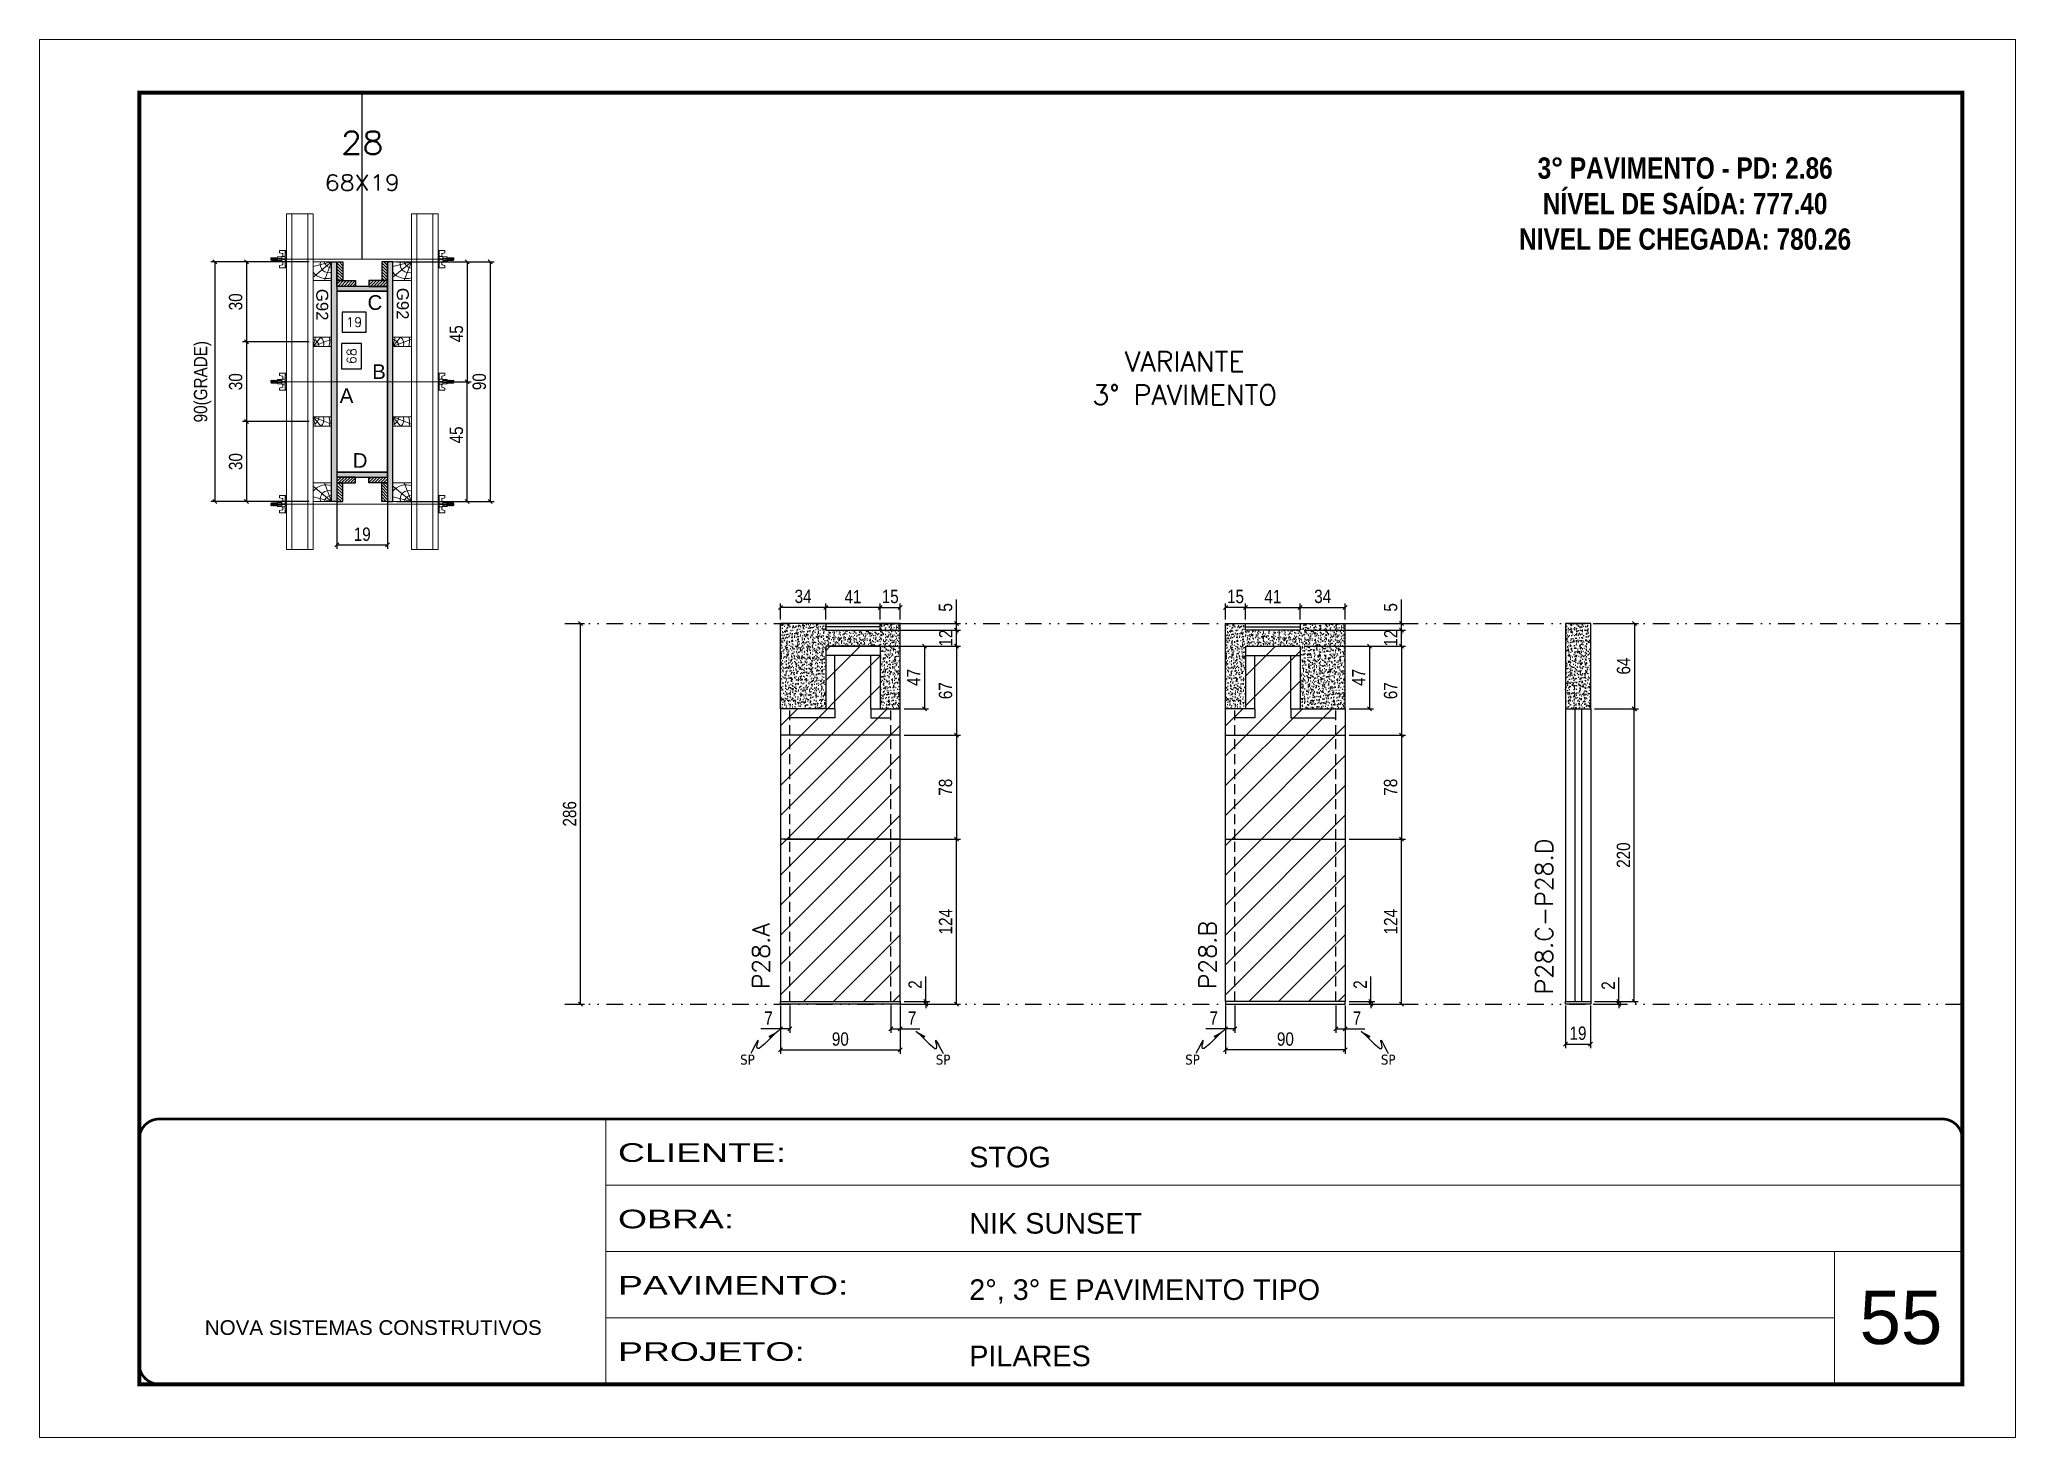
# Model space of a CAD drawing. Extents: x 808 to 7089, y -98 to 17032.
# Drawn here: x 3978 to 5463, y 1051 to 2101 of the extents above; entities that cross this region are included whole.
import ezdxf
from ezdxf.enums import TextEntityAlignment as Align

# ---------------------------------------------------------------- set-up
doc = ezdxf.new("R2010")
doc.units = 0
for name, pattern in [('CONTINUO', [0]), ('DASHED', [0.75, 0.5, -0.25]), ('DIVIDE2', [0.625, 0.25, -0.125, 0, -0.125, 0, -0.125]), ('HIDDEN', [0.375, 0.25, -0.125])]:
    doc.linetypes.add(name, pattern=pattern)
for name, color, linetype, lineweight in [('CARIMBO', 255, 'Continuous', 9), ('Folhas', 255, 'Continuous', 9), ('Hachura', 251, 'Continuous', 9), ('Madeira', 126, 'Continuous', 18), ('Perfil Metálico', 224, 'Continuous', 18), ('REAPROVEITAMENTO', 251, 'Continuous', 9), ('SARRAFO DE PRESSAO', 251, 'DASHED', 9), ('Texto Seção', 7, 'Continuous', 15)]:
    doc.layers.add(name, color=color, linetype=linetype, lineweight=lineweight)
for name, color, linetype in [('CHAPA', 1, 'Continuous'), ('COTA', 241, 'Continuous'), ('Cota Seção (2x)', 241, 'Continuous'), ('MEIO_PONT', 93, 'Continuous'), ('NOMENCLATURA', 7, 'Continuous'), ('Nível', 160, 'Continuous'), ('Painéis', 200, 'Continuous'), ('SARR_2.2x7', 40, 'Continuous'), ('SARR_EDITAR', 141, 'Continuous'), ('SARRAFO', 251, 'Continuous'), ('Sarrafo de Pressão', 42, 'HIDDEN'), ('texto', 7, 'Continuous'), ('Texto de Titulo', 7, 'Continuous'), ('Texto Qtd Sarr', 242, 'Continuous'), ('TEXTO_GERAL', 7, 'Continuous')]:
    doc.layers.add(name, color=color, linetype=linetype)
doc.styles.add('ARIAL', font='arial.ttf')
doc.styles.add('COTA TECNICA', font='techl___.ttf', dxfattribs={"height": 10})
doc.styles.add('COTA TECNICA 2X', font='techl___.ttf', dxfattribs={"height": 10})
doc.styles.add('COTA TECNICA-50', font='techl___.ttf', dxfattribs={"height": 10})
doc.styles.add('REGUA-120', font='ROMANS.shx', dxfattribs={"height": 15})
doc.styles.add('ROMANC', font='techb___.ttf', dxfattribs={"height": 2.5})
doc.styles.add('ROMANS', font='romans.shx')
doc.styles.add('SANSSERIF', font='sas_____.pfb')
doc.styles.get("Standard").update_dxf_attribs({"font": 'arial.ttf'})
doc.styles.add('Tecnologia', font='')
doc.styles.get('Tecnologia').set_extended_font_data('Forgotten Futurist')
doc.dimstyles.new('COTA PAINEL-50', dxfattribs={"dimtxt": 10, "dimasz": 3, "dimexe": 3, "dimexo": 3, "dimgap": 3, "dimtad": 1, "dimdec": 1, "dimzin": 12, "dimdsep": 46, "dimtxsty": 'COTA TECNICA-50', "dimblk1": 'OBLIQUE', "dimblk2": 'OBLIQUE', "dimsah": 1, "dimcen": 0.9, "dimclrd": 4, "dimclre": 4, "dimclrt": 240, "dimadec": 1, "dimazin": 3, "dimtfac": 1, "dimtdec": 1, "dimtmove": 0, "dimatfit": 3, "dimfxl": 1, "dimtolj": 1, "dimtzin": 12, "dimarcsym": 0})
doc.dimstyles.new('PAINEL', dxfattribs={"dimtxt": 10, "dimasz": 3, "dimexe": 3, "dimexo": 3, "dimgap": 3, "dimtad": 1, "dimdec": 1, "dimzin": 12, "dimdsep": 46, "dimtxsty": 'COTA TECNICA', "dimblk1": 'OBLIQUE', "dimblk2": 'OBLIQUE', "dimsah": 1, "dimcen": 0.9, "dimclrd": 4, "dimclre": 4, "dimclrt": 240, "dimadec": 1, "dimazin": 3, "dimtfac": 1, "dimtdec": 1, "dimtmove": 0, "dimatfit": 3, "dimfxl": 1, "dimtolj": 1, "dimtzin": 12, "dimarcsym": 0})
doc.dimstyles.new('SECAO PILAR', dxfattribs={"dimtxt": 10, "dimasz": 3, "dimexe": 3, "dimexo": 3, "dimgap": 3, "dimtad": 1, "dimdec": 1, "dimlfac": 0.5, "dimzin": 12, "dimdsep": 46, "dimtxsty": 'COTA TECNICA 2X', "dimblk1": 'OBLIQUE', "dimblk2": 'OBLIQUE', "dimsah": 1, "dimcen": 0.9, "dimclrd": 256, "dimclre": 256, "dimclrt": 256, "dimadec": 1, "dimazin": 3, "dimtfac": 1, "dimtdec": 1, "dimtmove": 0, "dimatfit": 3, "dimfxl": 1, "dimtolj": 1, "dimtzin": 12, "dimarcsym": 0})
doc.dimstyles.new('SECÇÃO 2', dxfattribs={"dimtxt": 7, "dimasz": 6, "dimexe": 0.18, "dimexo": 2, "dimgap": -4, "dimtad": 3, "dimdec": 1, "dimlfac": 0.5, "dimzin": 12, "dimdsep": 46, "dimtxsty": 'ROMANS', "dimblk": 'ARCHTICK', "dimcen": 0.09, "dimse1": 1, "dimse2": 1, "dimsd1": 1, "dimsd2": 1, "dimclrd": 180, "dimclre": 5, "dimclrt": 1, "dimadec": 0, "dimazin": 3, "dimtfac": 1, "dimtdec": 1, "dimtofl": 0, "dimtmove": 0, "dimatfit": 3, "dimldrblk": 'ARCHTICK', "dimfxl": 1, "dimtolj": 1, "dimtzin": 0, "dimarcsym": 0})
doc.dimstyles.get("Standard").update_dxf_attribs({"dimtxt": 0.18, "dimasz": 0.18, "dimexe": 0.18, "dimexo": 0.0625, "dimgap": 0.09, "dimtad": 0, "dimtih": 1, "dimtoh": 1, "dimdec": 4, "dimzin": 0, "dimdsep": 46, "dimtxsty": 'Standard', "dimcen": 0.09, "dimadec": 0, "dimazin": 0, "dimtfac": 1, "dimtdec": 4, "dimtofl": 0, "dimtmove": 0, "dimatfit": 3, "dimfxl": 1, "dimtolj": 1, "dimtzin": 0, "dimarcsym": 0})
pattern_1 = [(135, (-18689.6836, 11256.9507), (-1.12253202, -1.12253202), [])]
pattern_2 = [(135, (-18689.6836, 11057.9507), (-1.12253202, -1.12253202), [])]
pattern_3 = [(45, (13704.6764, 24663.807), (-1.12253202, 1.12253202), [])]
pattern_4 = [(45, (13704.6764, 24699.807), (-1.12253202, 1.12253202), [])]

msp = doc.modelspace()

# ---------------------------------------------------------------- texts
at = {"layer": 'CARIMBO', "style": 'ARIAL'}
msp.add_text('55', height=40, dxfattribs=at).set_placement((5346.03, 1121.15))
at = {"layer": 'NOMENCLATURA', "color": 2, "insert": (5214.91, 2039.14), "char_height": 16, "attachment_point": 2, "style": 'ROMANC'}
msp.add_mtext_dynamic_manual_height_columns('\\P3° PAVIMENTO - PD: 2.86\\PNÍVEL DE SAÍDA: 777.40\\PNIVEL DE CHEGADA: 780.26', width=328.3607, gutter_width=1, heights=[0], dxfattribs=at)
at = {"layer": 'texto', "color": 0, "char_height": 7.5, "attachment_point": 5}
for insert in [(4510.21, 1334.74), (4657.23, 1334.74), (4844.7, 1334.74), (4991.73, 1334.74)]:
    msp.add_mtext('{\\fTahoma|b0|i0|c0|p34;\\C4;SP}', dxfattribs=dict(at, insert=insert))
at = {"layer": 'Texto Seção', "insert": (4667.92, 1826.68), "char_height": 15, "width": 341.7325, "attachment_point": 7, "style": 'REGUA-120'}
msp.add_mtext('\\pxqc;VARIANTE^J3° PAVIMENTO', dxfattribs=at)
at = {"layer": 'Texto Seção', "char_height": 13, "width": 285.3299, "attachment_point": 7, "rotation": 90, "style": 'REGUA-120'}
for s, insert in [('P28.C-P28.D', (5115.46, 1383.83)), ('P28.A', (4526.88, 1387.67)), ('P28.B', (4862.54, 1387.67))]:
    msp.add_mtext(s, dxfattribs=dict(at, insert=insert))
at = {"layer": 'TEXTO_GERAL', "color": 0, "linetype": 'Continuous', "style": 'SANSSERIF'}
for p in [(4190.63, 1913.73), (4251.18, 1914.48)]:
    msp.add_text('G92', height=9, rotation=270, dxfattribs=at).set_placement(p, align=Align.MIDDLE_LEFT)
at = {"layer": 'TEXTO_GERAL', "style": 'ARIAL'}
for s, p in [('C', (4230.23, 1903.47)), ('B', (4233.33, 1851.55)), ('A', (4208.91, 1833.58)), ('D', (4219.11, 1784.83))]:
    msp.add_text(s, height=11, dxfattribs=at).set_placement(p, align=Align.MIDDLE_CENTER)

# ---------------------------------------------------------------- blocks, each defined once
blk = doc.blocks.new('9999999999')
at = {"color": 30, "linetype": 'CONTINUO'}
for p, q in [((98564.6, 34230.2), (98564.6, 34429.4)), ((98564.6, 34379.6), (99584, 34379.6)), ((98564.6, 34329.8), (99488, 34329.8)), ((99584, 34329.8), (99488, 34329.8)), ((99488, 34329.8), (99488, 34230.2)), ((98564.6, 34280), (99488, 34280))]:
    blk.add_line(p, q, dxfattribs=at)
at = {"color": 30, "linetype": 'CONTINUO', "const_width": 2}
blk.add_lwpolyline([(99584, 34230.2), (99584, 34414.4, 0.414214), (99569, 34429.4), (98229, 34429.4, 0.414214), (98214, 34414.4), (98214, 34245.2, 0.414214), (98229, 34230.2), (99584, 34230.2)], format="xyb", dxfattribs=at)
at = {"layer": 'Folhas'}
blk.add_lwpolyline([(98139, 34190.2), (99624, 34190.2), (99624, 35240.2), (98139, 35240.2)], close=True, dxfattribs=at)
at = {"layer": 'Folhas', "color": 30, "const_width": 3}
blk.add_lwpolyline([(98214, 34230.2), (99584, 34230.2), (99584, 35200.2), (98214, 35200.2)], close=True, dxfattribs=at)
at = {"color": 7, "linetype": 'Continuous', "ltscale": 5, "style": 'ARIAL'}
for s, height, p in [('STOG', 15.48, (98837.7, 34393.1)), ('NIK SUNSET', 15.48, (98837.7, 34343.3)), ('2°, 3° E PAVIMENTO TIPO', 15.483, (98837.7, 34293.5)), ('NOVA SISTEMAS CONSTRUTIVOS', 11.059, (98263.2, 34267.2)), ('PILARES', 15.48, (98837.7, 34243.7))]:
    blk.add_text(s, height=height, dxfattribs=at).set_placement(p)
at = {"layer": 'Folhas', "color": 7, "style": 'Tecnologia', "width": 1.5}
for s, p in [('CLIENTE:', (98573.7, 34397.2)), ('OBRA:', (98573.7, 34347.3)), ('PAVIMENTO:', (98573.7, 34297.5)), ('PROJETO:', (98573.7, 34247.7))]:
    blk.add_text(s, height=14, dxfattribs=at).set_placement(p)
blk = doc.blocks.new('_Oblique')
at = {"color": 0, "linetype": 'ByBlock', "lineweight": -2}
blk.add_line((-0.5, -0.5), (0.5, 0.5), dxfattribs=at)
blk = doc.blocks.new('*D339')
at = {"layer": 'COTA', "color": 4, "lineweight": -2, "transparency": 16777216}
for p, q in [((4594, 1645.4), (4670.2, 1645.4)), ((4667.2, 1645.4), (4667.2, 1578.4)), ((4628, 1578.4), (4670.2, 1578.4))]:
    blk.add_line(p, q, dxfattribs=at)
at = {"layer": 'Defpoints', "color": 0, "transparency": 16777216}
for p in [(4591, 1645.4), (4625, 1578.4), (4667.2, 1578.4)]:
    blk.add_point(p, dxfattribs=at)
at = {"layer": 'COTA', "color": 4, "lineweight": -2, "transparency": 16777216, "xscale": 3, "yscale": 3, "zscale": 3}
for p, rotation in [((4667.2, 1645.4), 90), ((4667.2, 1578.4), 270)]:
    blk.add_blockref('_Oblique', p, dxfattribs=dict(at, rotation=rotation))
at = {"layer": 'COTA', "color": 240, "transparency": 16777216, "insert": (4659.1, 1611.9), "char_height": 10, "attachment_point": 5, "rotation": 90, "style": 'COTA TECNICA'}
blk.add_mtext('\\A1;67', dxfattribs=at)
blk = doc.blocks.new('*D1638')
at = {"layer": 'COTA', "color": 4, "lineweight": -2, "transparency": 16777216}
for p, q in [((4572, 1645.4), (4646.2, 1645.4)), ((4643.2, 1645.4), (4643.2, 1598.4)), ((4628, 1598.4), (4646.2, 1598.4))]:
    blk.add_line(p, q, dxfattribs=at)
at = {"layer": 'Defpoints', "color": 0, "transparency": 16777216}
for p in [(4569, 1645.4), (4625, 1598.4), (4643.2, 1598.4)]:
    blk.add_point(p, dxfattribs=at)
at = {"layer": 'COTA', "color": 4, "lineweight": -2, "transparency": 16777216, "xscale": 3, "yscale": 3, "zscale": 3}
for p, rotation in [((4643.2, 1645.4), 90), ((4643.2, 1598.4), 270)]:
    blk.add_blockref('_Oblique', p, dxfattribs=dict(at, rotation=rotation))
at = {"layer": 'COTA', "color": 240, "transparency": 16777216, "insert": (4635.1, 1621.9), "char_height": 10, "attachment_point": 5, "rotation": 90, "style": 'COTA TECNICA'}
blk.add_mtext('\\A1;47', dxfattribs=at)
blk = doc.blocks.new('*D1639')
at = {"layer": 'COTA', "color": 4, "lineweight": -2, "transparency": 16777216}
for p, q in [((4572, 1657.4), (4670.2, 1657.4)), ((4667.2, 1645.4), (4667.2, 1657.4)), ((4594, 1645.4), (4670.2, 1645.4))]:
    blk.add_line(p, q, dxfattribs=at)
at = {"layer": 'Defpoints', "color": 0, "transparency": 16777216}
for p in [(4569, 1657.4), (4667.2, 1657.4), (4591, 1645.4)]:
    blk.add_point(p, dxfattribs=at)
at = {"layer": 'COTA', "color": 4, "lineweight": -2, "transparency": 16777216, "xscale": 3, "yscale": 3, "zscale": 3}
for p, rotation in [((4667.2, 1657.4), 90), ((4667.2, 1645.4), 270)]:
    blk.add_blockref('_Oblique', p, dxfattribs=dict(at, rotation=rotation))
at = {"layer": 'COTA', "color": 240, "transparency": 16777216, "insert": (4659.2, 1651.4), "char_height": 10, "attachment_point": 5, "rotation": 90, "style": 'COTA TECNICA'}
blk.add_mtext('\\A1;12', dxfattribs=at)
blk = doc.blocks.new('*D1640')
at = {"layer": 'COTA', "color": 4, "lineweight": -2, "transparency": 16777216}
for p, q in [((4667.2, 1662.4), (4667.2, 1680.5)), ((4572, 1662.4), (4670.2, 1662.4)), ((4594, 1657.4), (4670.2, 1657.4)), ((4667.2, 1657.4), (4667.2, 1662.4)), ((4667.2, 1657.4), (4667.2, 1654.4))]:
    blk.add_line(p, q, dxfattribs=at)
at = {"layer": 'Defpoints', "color": 0, "transparency": 16777216}
for p in [(4569, 1662.4), (4591, 1657.4), (4667.2, 1662.4)]:
    blk.add_point(p, dxfattribs=at)
at = {"layer": 'COTA', "color": 4, "lineweight": -2, "transparency": 16777216, "xscale": 3, "yscale": 3, "zscale": 3}
for p, rotation in [((4667.2, 1662.4), 270), ((4667.2, 1657.4), 90)]:
    blk.add_blockref('_Oblique', p, dxfattribs=dict(at, rotation=rotation))
at = {"layer": 'COTA', "color": 240, "transparency": 16777216, "insert": (4659.1, 1674.5), "char_height": 10, "attachment_point": 5, "rotation": 90, "style": 'COTA TECNICA'}
blk.add_mtext('\\A1;5', dxfattribs=at)
blk = doc.blocks.new('titulo1')
at = {"layer": 'Defpoints', "color": 252, "linetype": 'HIDDEN', "ltscale": 2}
blk.add_line((0, 0), (0, 125), dxfattribs=at)
at = {"layer": 'Defpoints', "style": 'ROMANS', "oblique": 15}
blk.add_attdef('FOLHA', text='', height=10, dxfattribs=at).set_placement((0, 15.6), align=Align.MIDDLE_CENTER)
at = {"layer": 'Texto Qtd Sarr', "color": 3, "style": 'ROMANS', "oblique": 15}
for tag, height, p in [('TITULO', 17, (0, 71.4)), ('SEÇÃO', 12, (0, 41.5))]:
    blk.add_attdef(tag, text='', height=height, dxfattribs=at).set_placement(p, align=Align.MIDDLE_CENTER)
blk = doc.blocks.new('*D281')
at = {"layer": 'Cota Seção (2x)', "color": 180, "lineweight": -2, "transparency": 16777216}
for p, q in [((4220.2, 1872.7), (4205.2, 1872.7)), ((4205.2, 1872.7), (4205.2, 1853.7)), ((4220.2, 1853.7), (4220.2, 1872.7)), ((4205.2, 1853.7), (4220.2, 1853.7))]:
    blk.add_line(p, q, dxfattribs=at)
at = {"layer": 'Defpoints', "color": 0, "transparency": 16777216}
for p in [(4201.7, 1912), (4201.7, 1776), (4224.2, 1776)]:
    blk.add_point(p, dxfattribs=at)
at = {"layer": 'Cota Seção (2x)', "color": 1, "transparency": 16777216, "insert": (4212.7, 1863.2), "char_height": 7, "attachment_point": 5, "rotation": 90, "style": 'ROMANS'}
blk.add_mtext('\\A1;68', dxfattribs=at)
blk = doc.blocks.new('_ArchTick')
at = {"color": 0, "linetype": 'ByBlock', "const_width": 0.15}
blk.add_lwpolyline([(-0.5, -0.5), (0.5, 0.5)], dxfattribs=at)
blk = doc.blocks.new('*D282')
at = {"layer": 'Cota Seção (2x)', "color": 180, "lineweight": -2, "transparency": 16777216}
for p, q in [((4223.6, 1896.2), (4205.6, 1896.2)), ((4205.6, 1896.2), (4205.6, 1881.2)), ((4223.6, 1881.2), (4223.6, 1896.2)), ((4205.6, 1881.2), (4223.6, 1881.2))]:
    blk.add_line(p, q, dxfattribs=at)
at = {"layer": 'Defpoints', "color": 0, "transparency": 16777216}
for p in [(4201.7, 1912), (4239.7, 1912), (4239.7, 1877.2)]:
    blk.add_point(p, dxfattribs=at)
at = {"layer": 'Cota Seção (2x)', "color": 1, "transparency": 16777216, "insert": (4214.6, 1888.7), "char_height": 7, "attachment_point": 5, "style": 'ROMANS'}
blk.add_mtext('\\A1;19', dxfattribs=at)
blk = doc.blocks.new('*D1631')
at = {"layer": 'Cota Seção (2x)', "lineweight": -2, "transparency": 16777216}
for p, q in [((4201.7, 1769.4), (4201.7, 1718.4)), ((4239.7, 1769.4), (4239.7, 1718.4)), ((4201.7, 1721.4), (4239.7, 1721.4))]:
    blk.add_line(p, q, dxfattribs=at)
at = {"layer": 'Defpoints', "color": 0, "transparency": 16777216}
for p in [(4201.7, 1772.4), (4239.7, 1772.4), (4239.7, 1721.4)]:
    blk.add_point(p, dxfattribs=at)
at = {"layer": 'Cota Seção (2x)', "lineweight": -2, "transparency": 16777216, "xscale": 3, "yscale": 3, "zscale": 3, "rotation": 180}
blk.add_blockref('_Oblique', (4201.7, 1721.4), dxfattribs=at)
at = {"layer": 'Cota Seção (2x)', "lineweight": -2, "transparency": 16777216, "xscale": 3, "yscale": 3, "zscale": 3}
blk.add_blockref('_Oblique', (4239.7, 1721.4), dxfattribs=at)
at = {"layer": 'Cota Seção (2x)', "transparency": 16777216, "insert": (4220.7, 1729.4), "char_height": 10, "attachment_point": 5, "style": 'COTA TECNICA 2X'}
blk.add_mtext('\\A1;19', dxfattribs=at)
blk = doc.blocks.new('*D283')
at = {"layer": 'Cota Seção (2x)', "lineweight": -2, "transparency": 16777216}
for p, q in [((4180.7, 1934), (4106.9, 1934)), ((4109.9, 1934), (4109.9, 1754)), ((4180.7, 1754), (4106.9, 1754))]:
    blk.add_line(p, q, dxfattribs=at)
at = {"layer": 'Defpoints', "color": 0, "transparency": 16777216}
for p in [(4183.7, 1934), (4109.9, 1754), (4183.7, 1754)]:
    blk.add_point(p, dxfattribs=at)
at = {"layer": 'Cota Seção (2x)', "lineweight": -2, "transparency": 16777216, "xscale": 3, "yscale": 3, "zscale": 3}
for p, rotation in [((4109.9, 1934), 90), ((4109.9, 1754), 270)]:
    blk.add_blockref('_Oblique', p, dxfattribs=dict(at, rotation=rotation))
at = {"layer": 'Cota Seção (2x)', "transparency": 16777216, "insert": (4100.7, 1844), "char_height": 10, "attachment_point": 5, "rotation": 90, "style": 'COTA TECNICA 2X'}
blk.add_mtext('\\A1;90(GRADE)', dxfattribs=at)
blk = doc.blocks.new('*D284')
at = {"layer": 'Cota Seção (2x)', "lineweight": -2, "transparency": 16777216}
for p, q in [((4180.7, 1814), (4130.8, 1814)), ((4133.8, 1814), (4133.8, 1754)), ((4180.7, 1754), (4130.8, 1754))]:
    blk.add_line(p, q, dxfattribs=at)
at = {"layer": 'Defpoints', "color": 0, "transparency": 16777216}
for p in [(4183.7, 1814), (4133.8, 1754), (4183.7, 1754)]:
    blk.add_point(p, dxfattribs=at)
at = {"layer": 'Cota Seção (2x)', "lineweight": -2, "transparency": 16777216, "xscale": 3, "yscale": 3, "zscale": 3}
for p, rotation in [((4133.8, 1814), 90), ((4133.8, 1754), 270)]:
    blk.add_blockref('_Oblique', p, dxfattribs=dict(at, rotation=rotation))
at = {"layer": 'Cota Seção (2x)', "transparency": 16777216, "insert": (4125.6, 1784), "char_height": 10, "attachment_point": 5, "rotation": 90, "style": 'COTA TECNICA 2X'}
blk.add_mtext('\\A1;30', dxfattribs=at)
blk = doc.blocks.new('*D285')
at = {"layer": 'Cota Seção (2x)', "lineweight": -2, "transparency": 16777216}
for p, q in [((4180.7, 1934), (4130.8, 1934)), ((4133.8, 1934), (4133.8, 1874)), ((4180.7, 1874), (4130.8, 1874))]:
    blk.add_line(p, q, dxfattribs=at)
at = {"layer": 'Defpoints', "color": 0, "transparency": 16777216}
for p in [(4183.7, 1934), (4133.8, 1874), (4183.7, 1874)]:
    blk.add_point(p, dxfattribs=at)
at = {"layer": 'Cota Seção (2x)', "lineweight": -2, "transparency": 16777216, "xscale": 3, "yscale": 3, "zscale": 3}
for p, rotation in [((4133.8, 1934), 90), ((4133.8, 1874), 270)]:
    blk.add_blockref('_Oblique', p, dxfattribs=dict(at, rotation=rotation))
at = {"layer": 'Cota Seção (2x)', "transparency": 16777216, "insert": (4125.6, 1904), "char_height": 10, "attachment_point": 5, "rotation": 90, "style": 'COTA TECNICA 2X'}
blk.add_mtext('\\A1;30', dxfattribs=at)
blk = doc.blocks.new('*D286')
at = {"layer": 'Cota Seção (2x)', "lineweight": -2, "transparency": 16777216}
for p, q in [((4180.7, 1874), (4130.8, 1874)), ((4133.8, 1874), (4133.8, 1814)), ((4180.7, 1814), (4130.8, 1814))]:
    blk.add_line(p, q, dxfattribs=at)
at = {"layer": 'Defpoints', "color": 0, "transparency": 16777216}
for p in [(4183.7, 1874), (4133.8, 1814), (4183.7, 1814)]:
    blk.add_point(p, dxfattribs=at)
at = {"layer": 'Cota Seção (2x)', "lineweight": -2, "transparency": 16777216, "xscale": 3, "yscale": 3, "zscale": 3}
for p, rotation in [((4133.8, 1874), 90), ((4133.8, 1814), 270)]:
    blk.add_blockref('_Oblique', p, dxfattribs=dict(at, rotation=rotation))
at = {"layer": 'Cota Seção (2x)', "transparency": 16777216, "insert": (4125.6, 1844), "char_height": 10, "attachment_point": 5, "rotation": 90, "style": 'COTA TECNICA 2X'}
blk.add_mtext('\\A1;30', dxfattribs=at)
blk = doc.blocks.new('*D287')
at = {"layer": 'Cota Seção (2x)', "lineweight": -2, "transparency": 16777216}
for p, q in [((4246.7, 1934), (4319.8, 1934)), ((4316.8, 1934), (4316.8, 1754)), ((4246.7, 1754), (4319.8, 1754))]:
    blk.add_line(p, q, dxfattribs=at)
at = {"layer": 'Defpoints', "color": 0, "transparency": 16777216}
for p in [(4243.7, 1934), (4243.7, 1754), (4316.8, 1754)]:
    blk.add_point(p, dxfattribs=at)
at = {"layer": 'Cota Seção (2x)', "lineweight": -2, "transparency": 16777216, "xscale": 3, "yscale": 3, "zscale": 3}
for p, rotation in [((4316.8, 1934), 90), ((4316.8, 1754), 270)]:
    blk.add_blockref('_Oblique', p, dxfattribs=dict(at, rotation=rotation))
at = {"layer": 'Cota Seção (2x)', "transparency": 16777216, "insert": (4308.7, 1844), "char_height": 10, "attachment_point": 5, "rotation": 90, "style": 'COTA TECNICA 2X'}
blk.add_mtext('\\A1;90', dxfattribs=at)
blk = doc.blocks.new('*D288')
at = {"layer": 'Cota Seção (2x)', "lineweight": -2, "transparency": 16777216}
for p, q in [((4280.7, 1934), (4302.6, 1934)), ((4299.6, 1934), (4299.6, 1844)), ((4280.7, 1844), (4302.6, 1844))]:
    blk.add_line(p, q, dxfattribs=at)
at = {"layer": 'Defpoints', "color": 0, "transparency": 16777216}
for p in [(4277.7, 1934), (4277.7, 1844), (4299.6, 1844)]:
    blk.add_point(p, dxfattribs=at)
at = {"layer": 'Cota Seção (2x)', "lineweight": -2, "transparency": 16777216, "xscale": 3, "yscale": 3, "zscale": 3}
for p, rotation in [((4299.6, 1934), 90), ((4299.6, 1844), 270)]:
    blk.add_blockref('_Oblique', p, dxfattribs=dict(at, rotation=rotation))
at = {"layer": 'Cota Seção (2x)', "transparency": 16777216, "insert": (4291.5, 1880), "char_height": 10, "attachment_point": 5, "rotation": 90, "style": 'COTA TECNICA 2X'}
blk.add_mtext('\\A1;45', dxfattribs=at)
blk = doc.blocks.new('*D289')
at = {"layer": 'Cota Seção (2x)', "lineweight": -2, "transparency": 16777216}
for p, q in [((4280.7, 1844), (4302.6, 1844)), ((4299.6, 1754), (4299.6, 1844)), ((4280.7, 1754), (4302.6, 1754))]:
    blk.add_line(p, q, dxfattribs=at)
at = {"layer": 'Defpoints', "color": 0, "transparency": 16777216}
for p in [(4277.7, 1844), (4299.6, 1844), (4277.7, 1754)]:
    blk.add_point(p, dxfattribs=at)
at = {"layer": 'Cota Seção (2x)', "lineweight": -2, "transparency": 16777216, "xscale": 3, "yscale": 3, "zscale": 3}
for p, rotation in [((4299.6, 1844), 90), ((4299.6, 1754), 270)]:
    blk.add_blockref('_Oblique', p, dxfattribs=dict(at, rotation=rotation))
at = {"layer": 'Cota Seção (2x)', "transparency": 16777216, "insert": (4291.5, 1804), "char_height": 10, "attachment_point": 5, "rotation": 90, "style": 'COTA TECNICA 2X'}
blk.add_mtext('\\A1;45', dxfattribs=at)
blk = doc.blocks.new('C')
at = {"layer": 'Hachura', "color": 0}
for p, q in [((0, 3.22), (0, -3.22)), ((0.45, 3.22), (0, 3.22)), ((0.46, 3.16), (0, 3.16)), ((0.46, 3.05), (0, 3.05)), ((0.46, 2.88), (0, 2.88)), ((0, 2.75), (0, -1.16)), ((0.46, 2.65), (0, 2.65)), ((0.46, 2.23), (0, 2.23)), ((0.46, 1.51), (0, 1.51)), ((0.39, 0.49), (0.17, 0.49)), ((0.45, -3.23), (0.45, 3.22)), ((0.45, 3.22), (2.58, 3.22)), ((1.74, 0.97), (0.45, 0.97)), ((1.45, 0.1), (0.45, 0.1)), ((1.35, 1.94), (1.35, 0.96)), ((2.58, 2.39), (1.47, 2.09)), ((1.74, -0.97), (1.74, 0.97)), ((1.74, 0.97), (1.74, 0.84)), ((1.74, 0.97), (1.74, 0.84)), ((1.74, 0.84), (3.35, 0.84)), ((3.35, 0.45), (1.74, 0.45)), ((2.58, 3.22), (2.58, 2.39)), ((3.32, 0.84), (3.32, -0.84)), ((3.35, 0.84), (3.35, -0.84)), ((3.68, 0.45), (3.35, 0.45)), ((3.84, -0.52), (3.35, 0.45)), ((3.35, 0.06), (3.67, -0.57)), ((3.68, 0.45), (4.16, -0.52)), ((3.72, 0.5), (4.25, -0.57)), ((4.37, -0.55), (3.83, 0.53)), ((4.15, 0.45), (3.93, 0.45)), ((4.42, -0.52), (3.93, 0.45)), ((4.15, 0.45), (4.26, 0.45)), ((4.26, 0.45), (4.74, -0.52)), ((4.3, 0.5), (4.83, -0.57)), ((4.95, -0.55), (4.41, 0.53)), ((4.51, 0.45), (4.84, 0.45)), ((5, -0.52), (4.51, 0.45)), ((4.84, 0.45), (5.32, -0.52)), ((4.88, 0.5), (5.41, -0.57)), ((5.53, -0.55), (4.99, 0.53)), ((5.58, -0.52), (5.09, 0.45)), ((5.42, 0.45), (5.09, 0.45)), ((5.58, -0.52), (5.09, 0.45)), ((5.42, 0.45), (5.74, -0.19)), ((5.46, 0.5), (5.74, -0.07)), ((5.74, 0.19), (5.57, 0.53)), ((5.74, 0.32), (5.68, 0.45)), ((5.68, 0.45), (5.74, 0.45)), ((5.74, 0.45), (5.9, 0.29)), ((5.74, 0.45), (5.74, -0.52)), ((5.9, -0.36), (5.9, 0.29)), ((0.45, 0), (0, 0)), ((0.46, -1.52), (0, -1.52)), ((0.46, -2.23), (0, -2.23)), ((0.46, -2.65), (0, -2.65)), ((0.46, -2.88), (0, -2.88)), ((0.46, -3.05), (0, -3.05)), ((0.46, -3.16), (0, -3.16)), ((0, -3.22), (2.57, -3.22)), ((0.08, -0.48), (0.29, -0.48)), ((0.29, -0.48), (0.4, -0.48)), ((0.45, 0), (0.45, -0.97)), ((0.45, -0.16), (1.45, -0.16)), ((0.45, -0.65), (0.45, -0.32)), ((0.45, -3.23), (0.45, -0.65)), ((0.45, -0.97), (1.74, -0.97)), ((1.35, -1.94), (1.35, -0.97)), ((2.58, -2.39), (1.47, -2.1)), ((3.35, -0.32), (1.74, -0.32)), ((3.35, -0.84), (1.74, -0.84)), ((2.58, -3.23), (2.58, -2.39)), ((3.35, -0.07), (3.58, -0.52)), ((3.35, -0.52), (3.58, -0.52)), ((3.84, -0.52), (4.16, -0.52)), ((4.42, -0.52), (4.74, -0.52)), ((4.63, -0.52), (4.74, -0.52)), ((5, -0.52), (5.32, -0.52)), ((5.58, -0.52), (5.74, -0.52)), ((5.74, -0.52), (5.9, -0.36)), ((5.74, -0.52), (5.74, -0.52))]:
    blk.add_line(p, q, dxfattribs=at)
for centre, radius, start, end in [((1.52, 1.94), 0.161, 104.74356, 180), ((1.44, -0.03), 0.129, 272.69497, 87.30503), ((3.81, 0.39), 0.143, 25.56881, 154.43119), ((4.39, 0.39), 0.143, 25.56881, 154.43119), ((4.97, 0.39), 0.143, 25.56881, 154.43119), ((5.55, 0.39), 0.143, 25.56881, 154.43119), ((0.17, -0.37), 0.174, 221.74404, 317.85924), ((1.52, -1.94), 0.161, 180, 255.25644), ((3.71, -0.4), 0.174, 222.14076, 318.25596), ((4.29, -0.4), 0.174, 222.14076, 318.25596), ((4.87, -0.4), 0.174, 222.14076, 318.25596), ((5.45, -0.4), 0.174, 222.14076, 318.25596), ((5.61, -0.4), 0.174, 317.85924, 318.25596)]:
    blk.add_arc(centre, radius, start, end, dxfattribs=at)
blk = doc.blocks.new('PONTALETE')
at = {"layer": 'Madeira'}
for q in [(2.71, 7), (7, 5.76), (7, 1.74)]:
    blk.add_line((0, 0), q, dxfattribs=at)
blk.add_lwpolyline([(0, 0), (7, 0), (7, 7), (0, 7)], close=True, dxfattribs=at)
for centre, radius, start, end in [((2.04, 0.06), 6.23, 37.28179, 109.09128), ((1.09, 0.9), 3.19, 343.60304, 109.98471), ((-0.21, -0.78), 3.09, 14.63219, 86.0383)]:
    blk.add_arc(centre, radius, start, end, dxfattribs=at)
blk = doc.blocks.new('MEIO PONTALETE')
at = {"layer": 'Madeira'}
for q in [(2.71, 7), (3.5, 2.88), (3.5, 0.87)]:
    blk.add_line((0, 0), q, dxfattribs=at)
blk.add_lwpolyline([(0, 0), (3.5, 0), (3.5, 7), (0, 7)], close=True, dxfattribs=at)
for centre, radius, start, end in [((2.04, 0.06), 6.23, 76.44987, 109.09128), ((1.09, 0.9), 3.19, 40.90626, 109.98471), ((-0.21, -0.78), 3.09, 14.63219, 86.0383)]:
    blk.add_arc(centre, radius, start, end, dxfattribs=at)
blk = doc.blocks.new('*D1632')
at = {"layer": 'COTA', "color": 4, "lineweight": -2, "transparency": 16777216}
for p, q in [((4375.8, 1662.4), (4387.7, 1662.4)), ((4384.7, 1376.4), (4384.7, 1662.4)), ((4375.8, 1376.4), (4387.7, 1376.4))]:
    blk.add_line(p, q, dxfattribs=at)
at = {"layer": 'Defpoints', "color": 0, "transparency": 16777216}
for p in [(4372.8, 1662.4), (4384.7, 1662.4), (4372.8, 1376.4)]:
    blk.add_point(p, dxfattribs=at)
at = {"layer": 'COTA', "color": 4, "lineweight": -2, "transparency": 16777216, "xscale": 3, "yscale": 3, "zscale": 3}
for p, rotation in [((4384.7, 1662.4), 90), ((4384.7, 1376.4), 270)]:
    blk.add_blockref('_Oblique', p, dxfattribs=dict(at, rotation=rotation))
at = {"layer": 'COTA', "color": 240, "transparency": 16777216, "insert": (4376.6, 1519.4), "char_height": 10, "attachment_point": 5, "rotation": 90, "style": 'COTA TECNICA-50'}
blk.add_mtext('\\A1;286', dxfattribs=at)
blk = doc.blocks.new('*D290')
at = {"layer": 'COTA', "color": 4, "lineweight": -2, "transparency": 16777216}
for p, q in [((4869.5, 1375.4), (4869.5, 1339.1)), ((4959.5, 1375.4), (4959.5, 1339.1)), ((4959.5, 1342.1), (4869.5, 1342.1))]:
    blk.add_line(p, q, dxfattribs=at)
at = {"layer": 'Defpoints', "color": 0, "transparency": 16777216}
for p in [(4869.5, 1378.4), (4959.5, 1378.4), (4869.5, 1342.1)]:
    blk.add_point(p, dxfattribs=at)
at = {"layer": 'COTA', "color": 4, "lineweight": -2, "transparency": 16777216, "xscale": 3, "yscale": 3, "zscale": 3, "rotation": 180}
blk.add_blockref('_Oblique', (4869.5, 1342.1), dxfattribs=at)
at = {"layer": 'COTA', "color": 4, "lineweight": -2, "transparency": 16777216, "xscale": 3, "yscale": 3, "zscale": 3}
blk.add_blockref('_Oblique', (4959.5, 1342.1), dxfattribs=at)
at = {"layer": 'COTA', "color": 240, "transparency": 16777216, "insert": (4914.5, 1350.2), "char_height": 10, "attachment_point": 5, "style": 'COTA TECNICA'}
blk.add_mtext('\\A1;90', dxfattribs=at)
blk = doc.blocks.new('*D291')
at = {"layer": 'COTA', "color": 4, "lineweight": -2, "transparency": 16777216}
for p, q in [((4952.5, 1375.4), (4952.5, 1354.9)), ((4959.5, 1373.4), (4959.5, 1354.9)), ((4952.5, 1357.9), (4959.5, 1357.9)), ((4959.5, 1357.9), (4974.2, 1357.9))]:
    blk.add_line(p, q, dxfattribs=at)
at = {"layer": 'Defpoints', "color": 0, "transparency": 16777216}
for p in [(4952.5, 1378.4), (4959.5, 1376.4), (4959.5, 1357.9)]:
    blk.add_point(p, dxfattribs=at)
at = {"layer": 'COTA', "color": 4, "lineweight": -2, "transparency": 16777216, "xscale": 3, "yscale": 3, "zscale": 3, "rotation": 180}
blk.add_blockref('_Oblique', (4952.5, 1357.9), dxfattribs=at)
at = {"layer": 'COTA', "color": 4, "lineweight": -2, "transparency": 16777216, "xscale": 3, "yscale": 3, "zscale": 3}
blk.add_blockref('_Oblique', (4959.5, 1357.9), dxfattribs=at)
at = {"layer": 'COTA', "color": 240, "transparency": 16777216, "insert": (4968.3, 1366), "char_height": 10, "attachment_point": 5, "style": 'COTA TECNICA-50'}
blk.add_mtext('\\A1;7', dxfattribs=at)
blk = doc.blocks.new('*D292')
at = {"layer": 'COTA', "color": 4, "lineweight": -2, "transparency": 16777216}
for p, q in [((4869.5, 1373.4), (4869.5, 1354.9)), ((4876.5, 1375.4), (4876.5, 1354.9)), ((4869.5, 1357.9), (4854.7, 1357.9)), ((4876.5, 1357.9), (4869.5, 1357.9))]:
    blk.add_line(p, q, dxfattribs=at)
at = {"layer": 'Defpoints', "color": 0, "transparency": 16777216}
for p in [(4869.5, 1376.4), (4876.5, 1378.4), (4869.5, 1357.9)]:
    blk.add_point(p, dxfattribs=at)
at = {"layer": 'COTA', "color": 4, "lineweight": -2, "transparency": 16777216, "xscale": 3, "yscale": 3, "zscale": 3, "rotation": 180}
blk.add_blockref('_Oblique', (4869.5, 1357.9), dxfattribs=at)
at = {"layer": 'COTA', "color": 4, "lineweight": -2, "transparency": 16777216, "xscale": 3, "yscale": 3, "zscale": 3}
blk.add_blockref('_Oblique', (4876.5, 1357.9), dxfattribs=at)
at = {"layer": 'COTA', "color": 240, "transparency": 16777216, "insert": (4860.6, 1366), "char_height": 10, "attachment_point": 5, "style": 'COTA TECNICA-50'}
blk.add_mtext('\\A1;7', dxfattribs=at)
blk = doc.blocks.new('*D293')
at = {"layer": 'COTA', "color": 4, "linetype": 'ByBlock', "lineweight": -2, "transparency": 16777216}
for p, q in [((4962.5, 1500.4), (5004.7, 1500.4)), ((5001.7, 1376.4), (5001.7, 1500.4)), ((4962.5, 1376.4), (5004.7, 1376.4))]:
    blk.add_line(p, q, dxfattribs=at)
at = {"layer": 'Defpoints', "color": 0, "linetype": 'ByBlock', "transparency": 16777216}
for p in [(4959.5, 1500.4), (5001.7, 1500.4), (4959.5, 1376.4)]:
    blk.add_point(p, dxfattribs=at)
at = {"layer": 'COTA', "color": 4, "linetype": 'ByBlock', "lineweight": -2, "transparency": 16777216, "xscale": 3, "yscale": 3, "zscale": 3}
for p, rotation in [((5001.7, 1500.4), 90), ((5001.7, 1376.4), 270)]:
    blk.add_blockref('_Oblique', p, dxfattribs=dict(at, rotation=rotation))
at = {"layer": 'COTA', "color": 240, "linetype": 'ByBlock', "transparency": 16777216, "insert": (4993.6, 1438.4), "char_height": 10, "attachment_point": 5, "rotation": 90, "style": 'COTA TECNICA'}
blk.add_mtext('\\A1;124', dxfattribs=at)
blk = doc.blocks.new('*D294')
at = {"layer": 'COTA', "color": 4, "lineweight": -2, "transparency": 16777216}
for p, q in [((4978.7, 1378.4), (4978.7, 1397.2)), ((4962.5, 1378.4), (4981.7, 1378.4)), ((4962.5, 1376.4), (4981.7, 1376.4)), ((4978.7, 1376.4), (4978.7, 1378.4)), ((4978.7, 1376.4), (4978.7, 1373.4))]:
    blk.add_line(p, q, dxfattribs=at)
at = {"layer": 'Defpoints', "color": 0, "transparency": 16777216}
for p in [(4959.5, 1378.4), (4959.5, 1376.4), (4978.7, 1376.4)]:
    blk.add_point(p, dxfattribs=at)
at = {"layer": 'COTA', "color": 4, "lineweight": -2, "transparency": 16777216, "xscale": 3, "yscale": 3, "zscale": 3}
for p, rotation in [((4978.7, 1378.4), 270), ((4978.7, 1376.4), 90)]:
    blk.add_blockref('_Oblique', p, dxfattribs=dict(at, rotation=rotation))
at = {"layer": 'COTA', "color": 240, "transparency": 16777216, "insert": (4970.7, 1391.2), "char_height": 10, "attachment_point": 5, "rotation": 90, "style": 'COTA TECNICA-50'}
blk.add_mtext('\\A1;2', dxfattribs=at)
blk = doc.blocks.new('*D295')
at = {"layer": 'COTA', "color": 4, "linetype": 'ByBlock', "lineweight": -2, "transparency": 16777216}
for p, q in [((4962.5, 1500.4), (5004.7, 1500.4)), ((5001.7, 1376.4), (5001.7, 1500.4)), ((4962.5, 1376.4), (5004.7, 1376.4))]:
    blk.add_line(p, q, dxfattribs=at)
at = {"layer": 'Defpoints', "color": 0, "linetype": 'ByBlock', "transparency": 16777216}
for p in [(4959.5, 1500.4), (5001.7, 1500.4), (4959.5, 1376.4)]:
    blk.add_point(p, dxfattribs=at)
at = {"layer": 'COTA', "color": 4, "linetype": 'ByBlock', "lineweight": -2, "transparency": 16777216, "xscale": 3, "yscale": 3, "zscale": 3}
for p, rotation in [((5001.7, 1500.4), 90), ((5001.7, 1376.4), 270)]:
    blk.add_blockref('_Oblique', p, dxfattribs=dict(at, rotation=rotation))
at = {"layer": 'COTA', "color": 240, "linetype": 'ByBlock', "transparency": 16777216, "insert": (4993.6, 1438.4), "char_height": 10, "attachment_point": 5, "rotation": 90, "style": 'COTA TECNICA'}
blk.add_mtext('\\A1;124', dxfattribs=at)
blk = doc.blocks.new('*D296')
at = {"layer": 'COTA', "color": 4, "lineweight": -2, "transparency": 16777216}
for p, q in [((4925.5, 1665.4), (4925.5, 1677.5)), ((4925.5, 1674.5), (4959.5, 1674.5)), ((4959.5, 1665.4), (4959.5, 1677.5))]:
    blk.add_line(p, q, dxfattribs=at)
at = {"layer": 'Defpoints', "color": 0, "transparency": 16777216}
for p in [(4959.5, 1674.5), (4925.5, 1662.4), (4959.5, 1662.4)]:
    blk.add_point(p, dxfattribs=at)
at = {"layer": 'COTA', "color": 4, "lineweight": -2, "transparency": 16777216, "xscale": 3, "yscale": 3, "zscale": 3, "rotation": 180}
blk.add_blockref('_Oblique', (4925.5, 1674.5), dxfattribs=at)
at = {"layer": 'COTA', "color": 4, "lineweight": -2, "transparency": 16777216, "xscale": 3, "yscale": 3, "zscale": 3}
blk.add_blockref('_Oblique', (4959.5, 1674.5), dxfattribs=at)
at = {"layer": 'COTA', "color": 240, "transparency": 16777216, "insert": (4942.5, 1682.7), "char_height": 10, "attachment_point": 5, "style": 'COTA TECNICA-50'}
blk.add_mtext('\\A1;34', dxfattribs=at)
blk = doc.blocks.new('*D297')
at = {"layer": 'COTA', "color": 4, "lineweight": -2, "transparency": 16777216}
for p, q in [((5124.9, 1375.4), (5124.9, 1343.5)), ((5143.9, 1375.4), (5143.9, 1343.5)), ((5124.9, 1346.5), (5143.9, 1346.5))]:
    blk.add_line(p, q, dxfattribs=at)
at = {"layer": 'Defpoints', "color": 0, "transparency": 16777216}
for p in [(5124.9, 1378.4), (5143.9, 1378.4), (5143.9, 1346.5)]:
    blk.add_point(p, dxfattribs=at)
at = {"layer": 'COTA', "color": 4, "lineweight": -2, "transparency": 16777216, "xscale": 3, "yscale": 3, "zscale": 3, "rotation": 180}
blk.add_blockref('_Oblique', (5124.9, 1346.5), dxfattribs=at)
at = {"layer": 'COTA', "color": 4, "lineweight": -2, "transparency": 16777216, "xscale": 3, "yscale": 3, "zscale": 3}
blk.add_blockref('_Oblique', (5143.9, 1346.5), dxfattribs=at)
at = {"layer": 'COTA', "color": 240, "transparency": 16777216, "insert": (5134.4, 1354.6), "char_height": 10, "attachment_point": 5, "style": 'COTA TECNICA'}
blk.add_mtext('\\A1;19', dxfattribs=at)
blk = doc.blocks.new('*D298')
at = {"layer": 'COTA', "color": 4, "lineweight": -2, "transparency": 16777216}
for p, q in [((5146.9, 1598.4), (5179.7, 1598.4)), ((5176.7, 1378.4), (5176.7, 1598.4)), ((5146.9, 1378.4), (5179.7, 1378.4))]:
    blk.add_line(p, q, dxfattribs=at)
at = {"layer": 'Defpoints', "color": 0, "transparency": 16777216}
for p in [(5143.9, 1598.4), (5176.7, 1598.4), (5143.9, 1378.4)]:
    blk.add_point(p, dxfattribs=at)
at = {"layer": 'COTA', "color": 4, "lineweight": -2, "transparency": 16777216, "xscale": 3, "yscale": 3, "zscale": 3}
for p, rotation in [((5176.7, 1598.4), 90), ((5176.7, 1378.4), 270)]:
    blk.add_blockref('_Oblique', p, dxfattribs=dict(at, rotation=rotation))
at = {"layer": 'COTA', "color": 240, "transparency": 16777216, "insert": (5168.6, 1488.4), "char_height": 10, "attachment_point": 5, "rotation": 90, "style": 'COTA TECNICA'}
blk.add_mtext('\\A1;220', dxfattribs=at)
blk = doc.blocks.new('*D299')
at = {"layer": 'COTA', "color": 4, "lineweight": -2, "transparency": 16777216}
for p, q in [((5165.1, 1378.4), (5165.1, 1396.5)), ((5146.9, 1378.4), (5168.1, 1378.4)), ((5146.9, 1376.4), (5168.1, 1376.4)), ((5165.1, 1376.4), (5165.1, 1378.4)), ((5165.1, 1376.4), (5165.1, 1373.4))]:
    blk.add_line(p, q, dxfattribs=at)
at = {"layer": 'Defpoints', "color": 0, "transparency": 16777216}
for p in [(5143.9, 1378.4), (5143.9, 1376.4), (5165.1, 1378.4)]:
    blk.add_point(p, dxfattribs=at)
at = {"layer": 'COTA', "color": 4, "lineweight": -2, "transparency": 16777216, "xscale": 3, "yscale": 3, "zscale": 3}
for p, rotation in [((5165.1, 1378.4), 270), ((5165.1, 1376.4), 90)]:
    blk.add_blockref('_Oblique', p, dxfattribs=dict(at, rotation=rotation))
at = {"layer": 'COTA', "color": 240, "transparency": 16777216, "insert": (5157.1, 1390.5), "char_height": 10, "attachment_point": 5, "rotation": 90, "style": 'COTA TECNICA-50'}
blk.add_mtext('\\A1;2', dxfattribs=at)
blk = doc.blocks.new('*D261')
at = {"layer": 'COTA', "color": 4, "lineweight": -2, "transparency": 16777216}
for p, q in [((4928.5, 1645.4), (5004.7, 1645.4)), ((5001.7, 1645.4), (5001.7, 1578.4)), ((4962.5, 1578.4), (5004.7, 1578.4))]:
    blk.add_line(p, q, dxfattribs=at)
at = {"layer": 'Defpoints', "color": 0, "transparency": 16777216}
for p in [(4925.5, 1645.4), (4959.5, 1578.4), (5001.7, 1578.4)]:
    blk.add_point(p, dxfattribs=at)
at = {"layer": 'COTA', "color": 4, "lineweight": -2, "transparency": 16777216, "xscale": 3, "yscale": 3, "zscale": 3}
for p, rotation in [((5001.7, 1645.4), 90), ((5001.7, 1578.4), 270)]:
    blk.add_blockref('_Oblique', p, dxfattribs=dict(at, rotation=rotation))
at = {"layer": 'COTA', "color": 240, "transparency": 16777216, "insert": (4993.6, 1611.9), "char_height": 10, "attachment_point": 5, "rotation": 90, "style": 'COTA TECNICA'}
blk.add_mtext('\\A1;67', dxfattribs=at)
blk = doc.blocks.new('*D1613')
at = {"layer": 'COTA', "color": 4, "lineweight": -2, "transparency": 16777216}
for p, q in [((4962.5, 1578.4), (5004.7, 1578.4)), ((5001.7, 1578.4), (5001.7, 1500.4)), ((4962.5, 1500.4), (5004.7, 1500.4))]:
    blk.add_line(p, q, dxfattribs=at)
at = {"layer": 'Defpoints', "color": 0, "transparency": 16777216}
for p in [(4959.5, 1578.4), (4959.5, 1500.4), (5001.7, 1500.4)]:
    blk.add_point(p, dxfattribs=at)
at = {"layer": 'COTA', "color": 4, "lineweight": -2, "transparency": 16777216, "xscale": 3, "yscale": 3, "zscale": 3}
for p, rotation in [((5001.7, 1578.4), 90), ((5001.7, 1500.4), 270)]:
    blk.add_blockref('_Oblique', p, dxfattribs=dict(at, rotation=rotation))
at = {"layer": 'COTA', "color": 240, "transparency": 16777216, "insert": (4993.6, 1539.4), "char_height": 10, "attachment_point": 5, "rotation": 90, "style": 'COTA TECNICA'}
blk.add_mtext('\\A1;78', dxfattribs=at)
blk = doc.blocks.new('*D1614')
at = {"layer": 'COTA', "color": 4, "lineweight": -2, "transparency": 16777216}
for p, q in [((4928.5, 1645.4), (4980.7, 1645.4)), ((4977.7, 1645.4), (4977.7, 1598.4)), ((4962.5, 1598.4), (4980.7, 1598.4))]:
    blk.add_line(p, q, dxfattribs=at)
at = {"layer": 'Defpoints', "color": 0, "transparency": 16777216}
for p in [(4925.5, 1645.4), (4959.5, 1598.4), (4977.7, 1598.4)]:
    blk.add_point(p, dxfattribs=at)
at = {"layer": 'COTA', "color": 4, "lineweight": -2, "transparency": 16777216, "xscale": 3, "yscale": 3, "zscale": 3}
for p, rotation in [((4977.7, 1645.4), 90), ((4977.7, 1598.4), 270)]:
    blk.add_blockref('_Oblique', p, dxfattribs=dict(at, rotation=rotation))
at = {"layer": 'COTA', "color": 240, "transparency": 16777216, "insert": (4969.6, 1621.9), "char_height": 10, "attachment_point": 5, "rotation": 90, "style": 'COTA TECNICA'}
blk.add_mtext('\\A1;47', dxfattribs=at)
blk = doc.blocks.new('*D262')
at = {"layer": 'COTA', "color": 4, "lineweight": -2, "transparency": 16777216}
for p, q in [((4869.5, 1665.4), (4869.5, 1677.5)), ((4884.5, 1674.5), (4869.5, 1674.5)), ((4884.5, 1665.4), (4884.5, 1677.5))]:
    blk.add_line(p, q, dxfattribs=at)
at = {"layer": 'Defpoints', "color": 0, "transparency": 16777216}
for p in [(4869.5, 1674.5), (4869.5, 1662.4), (4884.5, 1662.4)]:
    blk.add_point(p, dxfattribs=at)
at = {"layer": 'COTA', "color": 4, "lineweight": -2, "transparency": 16777216, "xscale": 3, "yscale": 3, "zscale": 3, "rotation": 180}
blk.add_blockref('_Oblique', (4869.5, 1674.5), dxfattribs=at)
at = {"layer": 'COTA', "color": 4, "lineweight": -2, "transparency": 16777216, "xscale": 3, "yscale": 3, "zscale": 3}
blk.add_blockref('_Oblique', (4884.5, 1674.5), dxfattribs=at)
at = {"layer": 'COTA', "color": 240, "transparency": 16777216, "insert": (4877, 1682.6), "char_height": 10, "attachment_point": 5, "style": 'COTA TECNICA'}
blk.add_mtext('\\A1;15', dxfattribs=at)
blk = doc.blocks.new('*D1615')
at = {"layer": 'COTA', "color": 4, "lineweight": -2, "transparency": 16777216}
for p, q in [((4928.5, 1657.4), (5004.7, 1657.4)), ((5001.7, 1645.4), (5001.7, 1657.4)), ((4928.5, 1645.4), (5004.7, 1645.4))]:
    blk.add_line(p, q, dxfattribs=at)
at = {"layer": 'Defpoints', "color": 0, "transparency": 16777216}
for p in [(4925.5, 1657.4), (5001.7, 1657.4), (4925.5, 1645.4)]:
    blk.add_point(p, dxfattribs=at)
at = {"layer": 'COTA', "color": 4, "lineweight": -2, "transparency": 16777216, "xscale": 3, "yscale": 3, "zscale": 3}
for p, rotation in [((5001.7, 1657.4), 90), ((5001.7, 1645.4), 270)]:
    blk.add_blockref('_Oblique', p, dxfattribs=dict(at, rotation=rotation))
at = {"layer": 'COTA', "color": 240, "transparency": 16777216, "insert": (4993.7, 1651.4), "char_height": 10, "attachment_point": 5, "rotation": 90, "style": 'COTA TECNICA'}
blk.add_mtext('\\A1;12', dxfattribs=at)
blk = doc.blocks.new('*D1616')
at = {"layer": 'COTA', "color": 4, "lineweight": -2, "transparency": 16777216}
for p, q in [((5001.7, 1662.4), (5001.7, 1680.5)), ((4928.5, 1662.4), (5004.7, 1662.4)), ((4928.5, 1657.4), (5004.7, 1657.4)), ((5001.7, 1657.4), (5001.7, 1662.4)), ((5001.7, 1657.4), (5001.7, 1654.4))]:
    blk.add_line(p, q, dxfattribs=at)
at = {"layer": 'Defpoints', "color": 0, "transparency": 16777216}
for p in [(4925.5, 1662.4), (4925.5, 1657.4), (5001.7, 1662.4)]:
    blk.add_point(p, dxfattribs=at)
at = {"layer": 'COTA', "color": 4, "lineweight": -2, "transparency": 16777216, "xscale": 3, "yscale": 3, "zscale": 3}
for p, rotation in [((5001.7, 1662.4), 270), ((5001.7, 1657.4), 90)]:
    blk.add_blockref('_Oblique', p, dxfattribs=dict(at, rotation=rotation))
at = {"layer": 'COTA', "color": 240, "transparency": 16777216, "insert": (4993.6, 1674.5), "char_height": 10, "attachment_point": 5, "rotation": 90, "style": 'COTA TECNICA'}
blk.add_mtext('\\A1;5', dxfattribs=at)
blk = doc.blocks.new('*D1617')
at = {"layer": 'COTA', "color": 4, "lineweight": -2, "transparency": 16777216}
for p, q in [((4884.5, 1665.4), (4884.5, 1677.5)), ((4884.5, 1674.5), (4925.5, 1674.5)), ((4925.5, 1665.4), (4925.5, 1677.5))]:
    blk.add_line(p, q, dxfattribs=at)
at = {"layer": 'Defpoints', "color": 0, "transparency": 16777216}
for p in [(4925.5, 1674.5), (4884.5, 1662.4), (4925.5, 1662.4)]:
    blk.add_point(p, dxfattribs=at)
at = {"layer": 'COTA', "color": 4, "lineweight": -2, "transparency": 16777216, "xscale": 3, "yscale": 3, "zscale": 3, "rotation": 180}
blk.add_blockref('_Oblique', (4884.5, 1674.5), dxfattribs=at)
at = {"layer": 'COTA', "color": 4, "lineweight": -2, "transparency": 16777216, "xscale": 3, "yscale": 3, "zscale": 3}
blk.add_blockref('_Oblique', (4925.5, 1674.5), dxfattribs=at)
at = {"layer": 'COTA', "color": 240, "transparency": 16777216, "insert": (4905, 1682.6), "char_height": 10, "attachment_point": 5, "style": 'COTA TECNICA'}
blk.add_mtext('\\A1;41', dxfattribs=at)
blk = doc.blocks.new('*D1618')
at = {"layer": 'COTA', "color": 4, "linetype": 'ByBlock', "lineweight": -2, "transparency": 16777216}
for p, q in [((5146.9, 1662.4), (5179.8, 1662.4)), ((5176.8, 1662.4), (5176.8, 1598.4)), ((5146.9, 1598.4), (5179.8, 1598.4))]:
    blk.add_line(p, q, dxfattribs=at)
at = {"layer": 'Defpoints', "color": 0, "linetype": 'ByBlock', "transparency": 16777216}
for p in [(5143.9, 1662.4), (5143.9, 1598.4), (5176.8, 1598.4)]:
    blk.add_point(p, dxfattribs=at)
at = {"layer": 'COTA', "color": 4, "linetype": 'ByBlock', "lineweight": -2, "transparency": 16777216, "xscale": 3, "yscale": 3, "zscale": 3}
for p, rotation in [((5176.8, 1662.4), 90), ((5176.8, 1598.4), 270)]:
    blk.add_blockref('_Oblique', p, dxfattribs=dict(at, rotation=rotation))
at = {"layer": 'COTA', "color": 240, "linetype": 'ByBlock', "transparency": 16777216, "insert": (5168.7, 1630.4), "char_height": 10, "attachment_point": 5, "rotation": 90, "style": 'COTA TECNICA'}
blk.add_mtext('\\A1;64', dxfattribs=at)
blk = doc.blocks.new('*D263')
at = {"layer": 'COTA', "color": 4, "lineweight": -2, "transparency": 16777216}
for p, q in [((4535, 1375.4), (4535, 1339.1)), ((4625, 1375.4), (4625, 1339.1)), ((4535, 1342.1), (4625, 1342.1))]:
    blk.add_line(p, q, dxfattribs=at)
at = {"layer": 'Defpoints', "color": 0, "transparency": 16777216}
for p in [(4535, 1378.4), (4625, 1378.4), (4625, 1342.1)]:
    blk.add_point(p, dxfattribs=at)
at = {"layer": 'COTA', "color": 4, "lineweight": -2, "transparency": 16777216, "xscale": 3, "yscale": 3, "zscale": 3, "rotation": 180}
blk.add_blockref('_Oblique', (4535, 1342.1), dxfattribs=at)
at = {"layer": 'COTA', "color": 4, "lineweight": -2, "transparency": 16777216, "xscale": 3, "yscale": 3, "zscale": 3}
blk.add_blockref('_Oblique', (4625, 1342.1), dxfattribs=at)
at = {"layer": 'COTA', "color": 240, "transparency": 16777216, "insert": (4580, 1350.2), "char_height": 10, "attachment_point": 5, "style": 'COTA TECNICA'}
blk.add_mtext('\\A1;90', dxfattribs=at)
blk = doc.blocks.new('*D264')
at = {"layer": 'COTA', "color": 4, "lineweight": -2, "transparency": 16777216}
for p, q in [((4618, 1375.4), (4618, 1354.9)), ((4625, 1373.4), (4625, 1354.9)), ((4618, 1357.9), (4625, 1357.9)), ((4625, 1357.9), (4639.7, 1357.9))]:
    blk.add_line(p, q, dxfattribs=at)
at = {"layer": 'Defpoints', "color": 0, "transparency": 16777216}
for p in [(4618, 1378.4), (4625, 1376.4), (4625, 1357.9)]:
    blk.add_point(p, dxfattribs=at)
at = {"layer": 'COTA', "color": 4, "lineweight": -2, "transparency": 16777216, "xscale": 3, "yscale": 3, "zscale": 3, "rotation": 180}
blk.add_blockref('_Oblique', (4618, 1357.9), dxfattribs=at)
at = {"layer": 'COTA', "color": 4, "lineweight": -2, "transparency": 16777216, "xscale": 3, "yscale": 3, "zscale": 3}
blk.add_blockref('_Oblique', (4625, 1357.9), dxfattribs=at)
at = {"layer": 'COTA', "color": 240, "transparency": 16777216, "insert": (4633.9, 1366), "char_height": 10, "attachment_point": 5, "style": 'COTA TECNICA-50'}
blk.add_mtext('\\A1;7', dxfattribs=at)
blk = doc.blocks.new('*D265')
at = {"layer": 'COTA', "color": 4, "lineweight": -2, "transparency": 16777216}
for p, q in [((4535, 1373.4), (4535, 1354.9)), ((4542, 1375.4), (4542, 1354.9)), ((4535, 1357.9), (4520.3, 1357.9)), ((4542, 1357.9), (4535, 1357.9))]:
    blk.add_line(p, q, dxfattribs=at)
at = {"layer": 'Defpoints', "color": 0, "transparency": 16777216}
for p in [(4535, 1376.4), (4542, 1378.4), (4535, 1357.9)]:
    blk.add_point(p, dxfattribs=at)
at = {"layer": 'COTA', "color": 4, "lineweight": -2, "transparency": 16777216, "xscale": 3, "yscale": 3, "zscale": 3, "rotation": 180}
blk.add_blockref('_Oblique', (4535, 1357.9), dxfattribs=at)
at = {"layer": 'COTA', "color": 4, "lineweight": -2, "transparency": 16777216, "xscale": 3, "yscale": 3, "zscale": 3}
blk.add_blockref('_Oblique', (4542, 1357.9), dxfattribs=at)
at = {"layer": 'COTA', "color": 240, "transparency": 16777216, "insert": (4526.1, 1366), "char_height": 10, "attachment_point": 5, "style": 'COTA TECNICA-50'}
blk.add_mtext('\\A1;7', dxfattribs=at)
blk = doc.blocks.new('*D266')
at = {"layer": 'COTA', "color": 4, "linetype": 'ByBlock', "lineweight": -2, "transparency": 16777216}
for p, q in [((4628, 1500.4), (4670.2, 1500.4)), ((4667.2, 1376.4), (4667.2, 1500.4)), ((4628, 1376.4), (4670.2, 1376.4))]:
    blk.add_line(p, q, dxfattribs=at)
at = {"layer": 'Defpoints', "color": 0, "linetype": 'ByBlock', "transparency": 16777216}
for p in [(4625, 1500.4), (4667.2, 1500.4), (4625, 1376.4)]:
    blk.add_point(p, dxfattribs=at)
at = {"layer": 'COTA', "color": 4, "linetype": 'ByBlock', "lineweight": -2, "transparency": 16777216, "xscale": 3, "yscale": 3, "zscale": 3}
for p, rotation in [((4667.2, 1500.4), 90), ((4667.2, 1376.4), 270)]:
    blk.add_blockref('_Oblique', p, dxfattribs=dict(at, rotation=rotation))
at = {"layer": 'COTA', "color": 240, "linetype": 'ByBlock', "transparency": 16777216, "insert": (4659.1, 1438.4), "char_height": 10, "attachment_point": 5, "rotation": 90, "style": 'COTA TECNICA'}
blk.add_mtext('\\A1;124', dxfattribs=at)
blk = doc.blocks.new('*D267')
at = {"layer": 'COTA', "color": 4, "lineweight": -2, "transparency": 16777216}
for p, q in [((4644.2, 1378.4), (4644.2, 1397.2)), ((4628, 1378.4), (4647.2, 1378.4)), ((4628, 1376.4), (4647.2, 1376.4)), ((4644.2, 1376.4), (4644.2, 1378.4)), ((4644.2, 1376.4), (4644.2, 1373.4))]:
    blk.add_line(p, q, dxfattribs=at)
at = {"layer": 'Defpoints', "color": 0, "transparency": 16777216}
for p in [(4625, 1378.4), (4625, 1376.4), (4644.2, 1376.4)]:
    blk.add_point(p, dxfattribs=at)
at = {"layer": 'COTA', "color": 4, "lineweight": -2, "transparency": 16777216, "xscale": 3, "yscale": 3, "zscale": 3}
for p, rotation in [((4644.2, 1378.4), 270), ((4644.2, 1376.4), 90)]:
    blk.add_blockref('_Oblique', p, dxfattribs=dict(at, rotation=rotation))
at = {"layer": 'COTA', "color": 240, "transparency": 16777216, "insert": (4636.2, 1391.2), "char_height": 10, "attachment_point": 5, "rotation": 90, "style": 'COTA TECNICA-50'}
blk.add_mtext('\\A1;2', dxfattribs=at)
blk = doc.blocks.new('*D268')
at = {"layer": 'COTA', "color": 4, "linetype": 'ByBlock', "lineweight": -2, "transparency": 16777216}
for p, q in [((4628, 1500.4), (4670.2, 1500.4)), ((4667.2, 1376.4), (4667.2, 1500.4)), ((4628, 1376.4), (4670.2, 1376.4))]:
    blk.add_line(p, q, dxfattribs=at)
at = {"layer": 'Defpoints', "color": 0, "linetype": 'ByBlock', "transparency": 16777216}
for p in [(4625, 1500.4), (4667.2, 1500.4), (4625, 1376.4)]:
    blk.add_point(p, dxfattribs=at)
at = {"layer": 'COTA', "color": 4, "linetype": 'ByBlock', "lineweight": -2, "transparency": 16777216, "xscale": 3, "yscale": 3, "zscale": 3}
for p, rotation in [((4667.2, 1500.4), 90), ((4667.2, 1376.4), 270)]:
    blk.add_blockref('_Oblique', p, dxfattribs=dict(at, rotation=rotation))
at = {"layer": 'COTA', "color": 240, "linetype": 'ByBlock', "transparency": 16777216, "insert": (4659.1, 1438.4), "char_height": 10, "attachment_point": 5, "rotation": 90, "style": 'COTA TECNICA'}
blk.add_mtext('\\A1;124', dxfattribs=at)
blk = doc.blocks.new('*D269')
at = {"layer": 'COTA', "color": 4, "lineweight": -2, "transparency": 16777216}
for p, q in [((4535, 1665.4), (4535, 1677.5)), ((4569, 1674.5), (4535, 1674.5)), ((4569, 1665.4), (4569, 1677.5))]:
    blk.add_line(p, q, dxfattribs=at)
at = {"layer": 'Defpoints', "color": 0, "transparency": 16777216}
for p in [(4535, 1674.5), (4535, 1662.4), (4569, 1662.4)]:
    blk.add_point(p, dxfattribs=at)
at = {"layer": 'COTA', "color": 4, "lineweight": -2, "transparency": 16777216, "xscale": 3, "yscale": 3, "zscale": 3, "rotation": 180}
blk.add_blockref('_Oblique', (4535, 1674.5), dxfattribs=at)
at = {"layer": 'COTA', "color": 4, "lineweight": -2, "transparency": 16777216, "xscale": 3, "yscale": 3, "zscale": 3}
blk.add_blockref('_Oblique', (4569, 1674.5), dxfattribs=at)
at = {"layer": 'COTA', "color": 240, "transparency": 16777216, "insert": (4552, 1682.7), "char_height": 10, "attachment_point": 5, "style": 'COTA TECNICA-50'}
blk.add_mtext('\\A1;34', dxfattribs=at)
blk = doc.blocks.new('*D1619')
at = {"layer": 'COTA', "color": 4, "lineweight": -2, "transparency": 16777216}
for p, q in [((4628, 1578.4), (4670.2, 1578.4)), ((4667.2, 1578.4), (4667.2, 1500.4)), ((4538, 1500.4), (4670.2, 1500.4))]:
    blk.add_line(p, q, dxfattribs=at)
at = {"layer": 'Defpoints', "color": 0, "transparency": 16777216}
for p in [(4625, 1578.4), (4535, 1500.4), (4667.2, 1500.4)]:
    blk.add_point(p, dxfattribs=at)
at = {"layer": 'COTA', "color": 4, "lineweight": -2, "transparency": 16777216, "xscale": 3, "yscale": 3, "zscale": 3}
for p, rotation in [((4667.2, 1578.4), 90), ((4667.2, 1500.4), 270)]:
    blk.add_blockref('_Oblique', p, dxfattribs=dict(at, rotation=rotation))
at = {"layer": 'COTA', "color": 240, "transparency": 16777216, "insert": (4659.1, 1539.4), "char_height": 10, "attachment_point": 5, "rotation": 90, "style": 'COTA TECNICA'}
blk.add_mtext('\\A1;78', dxfattribs=at)
blk = doc.blocks.new('*D270')
at = {"layer": 'COTA', "color": 4, "lineweight": -2, "transparency": 16777216}
for p, q in [((4610, 1665.4), (4610, 1677.5)), ((4610, 1674.5), (4625, 1674.5)), ((4625, 1665.4), (4625, 1677.5))]:
    blk.add_line(p, q, dxfattribs=at)
at = {"layer": 'Defpoints', "color": 0, "transparency": 16777216}
for p in [(4625, 1674.5), (4610, 1662.4), (4625, 1662.4)]:
    blk.add_point(p, dxfattribs=at)
at = {"layer": 'COTA', "color": 4, "lineweight": -2, "transparency": 16777216, "xscale": 3, "yscale": 3, "zscale": 3, "rotation": 180}
blk.add_blockref('_Oblique', (4610, 1674.5), dxfattribs=at)
at = {"layer": 'COTA', "color": 4, "lineweight": -2, "transparency": 16777216, "xscale": 3, "yscale": 3, "zscale": 3}
blk.add_blockref('_Oblique', (4625, 1674.5), dxfattribs=at)
at = {"layer": 'COTA', "color": 240, "transparency": 16777216, "insert": (4617.5, 1682.6), "char_height": 10, "attachment_point": 5, "style": 'COTA TECNICA'}
blk.add_mtext('\\A1;15', dxfattribs=at)
blk = doc.blocks.new('*D1620')
at = {"layer": 'COTA', "color": 4, "lineweight": -2, "transparency": 16777216}
for p, q in [((4569, 1665.4), (4569, 1677.5)), ((4610, 1674.5), (4569, 1674.5)), ((4610, 1665.4), (4610, 1677.5))]:
    blk.add_line(p, q, dxfattribs=at)
at = {"layer": 'Defpoints', "color": 0, "transparency": 16777216}
for p in [(4569, 1674.5), (4569, 1662.4), (4610, 1662.4)]:
    blk.add_point(p, dxfattribs=at)
at = {"layer": 'COTA', "color": 4, "lineweight": -2, "transparency": 16777216, "xscale": 3, "yscale": 3, "zscale": 3, "rotation": 180}
blk.add_blockref('_Oblique', (4569, 1674.5), dxfattribs=at)
at = {"layer": 'COTA', "color": 4, "lineweight": -2, "transparency": 16777216, "xscale": 3, "yscale": 3, "zscale": 3}
blk.add_blockref('_Oblique', (4610, 1674.5), dxfattribs=at)
at = {"layer": 'COTA', "color": 240, "transparency": 16777216, "insert": (4589.5, 1682.6), "char_height": 10, "attachment_point": 5, "style": 'COTA TECNICA'}
blk.add_mtext('\\A1;41', dxfattribs=at)

# ---------------------------------------------------------------- dimensions: what is measured, and where the dimension line sits
at = {"layer": 'COTA'}
for base, p1, p2, angle, dimstyle, picture, middle in [((4534.99, 1674.51), (4568.99, 1662.41), (4534.99, 1662.41), 180, 'COTA PAINEL-50', '*D269', (4551.99, 1682.73)), ((4568.99, 1674.51), (4609.99, 1662.41), (4568.99, 1662.41), 180, 'PAINEL', '*D1620', (4589.49, 1682.58)), ((4667.22, 1662.41), (4590.99, 1657.41), (4568.99, 1662.41), 90, 'PAINEL', '*D1640', (4659.11, 1674.46)), ((5001.71, 1662.41), (4925.48, 1657.41), (4925.48, 1662.41), 90, 'PAINEL', '*D1616', (4993.6, 1674.46)), ((4384.69, 1662.41), (4372.84, 1376.41), (4372.84, 1662.41), 90, 'COTA PAINEL-50', '*D1632', (4376.56, 1519.41)), ((4643.16, 1598.41), (4568.99, 1645.41), (4624.99, 1598.41), 90, 'PAINEL', '*D1638', (4635.09, 1621.91)), ((4667.22, 1578.41), (4590.99, 1645.41), (4624.99, 1578.41), 90, 'PAINEL', '*D339', (4659.11, 1611.91)), ((5001.71, 1578.41), (4925.48, 1645.41), (4959.48, 1578.41), 90, 'PAINEL', '*D261', (4993.61, 1611.91)), ((4977.66, 1598.41), (4925.48, 1645.41), (4959.48, 1598.41), 90, 'PAINEL', '*D1614', (4969.58, 1621.91)), ((4667.22, 1500.41), (4624.99, 1578.41), (4534.99, 1500.41), 90, 'PAINEL', '*D1619', (4659.12, 1539.41)), ((5001.71, 1500.41), (4959.48, 1578.41), (4959.48, 1500.41), 90, 'PAINEL', '*D1613', (4993.61, 1539.41)), ((4534.99, 1357.9), (4541.99, 1378.41), (4534.99, 1376.41), 180, 'COTA PAINEL-50', '*D265', (4526.12, 1365.98)), ((4869.48, 1357.9), (4876.48, 1378.41), (4869.48, 1376.41), 180, 'COTA PAINEL-50', '*D292', (4860.61, 1365.98))]:
    dim = msp.add_linear_dim(base=base, p1=p1, p2=p2, angle=angle, dimstyle=dimstyle, dxfattribs=at)
    dim.commit()
    dim.dimension.update_dxf_attribs({"geometry": picture, "text_midpoint": middle})
for base, p1, p2, angle, dimstyle, picture, middle in [((4624.99, 1674.51), (4609.99, 1662.41), (4624.99, 1662.41), 180, 'PAINEL', '*D270', (4617.49, 1674.51)), ((4667.22, 1657.41), (4590.99, 1645.41), (4568.99, 1657.41), 90, 'PAINEL', '*D1639', (4667.22, 1651.41)), ((5001.71, 1657.41), (4925.48, 1645.41), (4925.48, 1657.41), 90, 'PAINEL', '*D1615', (5001.71, 1651.41)), ((4644.24, 1376.41), (4624.99, 1378.41), (4624.99, 1376.41), 90, 'COTA PAINEL-50', '*D267', (4644.24, 1391.16)), ((4978.74, 1376.41), (4959.48, 1378.41), (4959.48, 1376.41), 90, 'COTA PAINEL-50', '*D294', (4978.74, 1391.16)), ((5165.11, 1378.41), (5143.91, 1376.41), (5143.91, 1378.41), 90, 'COTA PAINEL-50', '*D299', (5165.11, 1390.47))]:
    dim = msp.add_linear_dim(base=base, p1=p1, p2=p2, angle=angle, dimstyle=dimstyle, dxfattribs=at)
    dim.commit()
    dim.dimension.update_dxf_attribs({"geometry": picture, "text_midpoint": middle, "dimtype": 160})
dim = msp.add_linear_dim(base=(4869.48, 1674.51), p1=(4884.48, 1662.41), p2=(4869.48, 1662.41), dimstyle='PAINEL', dxfattribs=at)
dim.commit()
dim.dimension.update_dxf_attribs({"geometry": '*D262', "text_midpoint": (4876.98, 1674.51), "dimtype": 160})
for base, p1, p2, dimstyle, picture, middle in [((4925.48, 1674.51), (4884.48, 1662.41), (4925.48, 1662.41), 'PAINEL', '*D1617', (4904.98, 1682.58)), ((4959.48, 1674.51), (4925.48, 1662.41), (4959.48, 1662.41), 'COTA PAINEL-50', '*D296', (4942.48, 1682.73)), ((4624.99, 1357.9), (4617.99, 1378.41), (4624.99, 1376.41), 'COTA PAINEL-50', '*D264', (4633.85, 1365.98)), ((4959.48, 1357.9), (4952.48, 1378.41), (4959.48, 1376.41), 'COTA PAINEL-50', '*D291', (4968.34, 1365.98))]:
    dim = msp.add_linear_dim(base=base, p1=p1, p2=p2, dimstyle=dimstyle, dxfattribs=at)
    dim.commit()
    dim.dimension.update_dxf_attribs({"geometry": picture, "text_midpoint": middle})
at = {"layer": 'COTA', "linetype": 'ByBlock'}
dim = msp.add_linear_dim(base=(5176.77, 1598.41), p1=(5143.91, 1662.44), p2=(5143.91, 1598.41), angle=90, dimstyle='PAINEL', dxfattribs=at)
dim.commit()
dim.dimension.update_dxf_attribs({"geometry": '*D1618', "text_midpoint": (5168.67, 1630.43)})
at = {"layer": 'COTA'}
for base, p1, p2, angle, picture, middle in [((5176.73, 1598.41), (5143.91, 1378.41), (5143.91, 1598.41), 90, '*D298', (5168.63, 1488.41)), ((4869.48, 1342.05), (4959.48, 1378.41), (4869.48, 1378.41), 180, '*D290', (4914.48, 1350.18))]:
    dim = msp.add_linear_dim(base=base, p1=p1, p2=p2, angle=angle, dimstyle='PAINEL', override={"dimarcsym": 2}, dxfattribs=at)
    dim.commit()
    dim.dimension.update_dxf_attribs({"geometry": picture, "text_midpoint": middle})
at = {"layer": 'COTA', "linetype": 'ByBlock'}
for p1, p2, picture, middle in [((4624.99, 1376.41), (4624.99, 1500.41), '*D266', (4659.14, 1438.41)), ((4624.99, 1376.41), (4624.99, 1500.41), '*D268', (4659.14, 1438.41)), ((4959.48, 1376.41), (4959.48, 1500.41), '*D293', (4993.64, 1438.41)), ((4959.48, 1376.41), (4959.48, 1500.41), '*D295', (4993.64, 1438.41))]:
    dim = msp.add_aligned_dim(p1=p1, p2=p2, distance=-42.23, dimstyle='PAINEL', dxfattribs=at)
    dim.commit()
    dim.dimension.update_dxf_attribs({"geometry": picture, "text_midpoint": middle})
at = {"layer": 'COTA'}
for base, p1, p2, picture, middle in [((4624.99, 1342.05), (4534.99, 1378.41), (4624.99, 1378.41), '*D263', (4579.99, 1350.18)), ((5143.91, 1346.52), (5124.91, 1378.41), (5143.91, 1378.41), '*D297', (5134.41, 1354.61))]:
    dim = msp.add_linear_dim(base=base, p1=p1, p2=p2, dimstyle='PAINEL', override={"dimarcsym": 2}, dxfattribs=at)
    dim.commit()
    dim.dimension.update_dxf_attribs({"geometry": picture, "text_midpoint": middle})
at = {"layer": 'Cota Seção (2x)', "color": 241}
dim = msp.add_linear_dim(base=(4109.95, 1754), p1=(4183.72, 1934), p2=(4183.72, 1754), angle=270, text='<>(GRADE)', dimstyle='SECAO PILAR', dxfattribs=at)
dim.commit()
dim.dimension.update_dxf_attribs({"geometry": '*D283', "text_midpoint": (4100.73, 1844)})
for base, p1, p2, picture, middle in [((4133.79, 1874), (4183.72, 1934), (4183.72, 1874), '*D285', (4125.57, 1904)), ((4316.83, 1754), (4243.72, 1934), (4243.72, 1754), '*D287', (4308.7, 1844)), ((4133.79, 1814), (4183.72, 1874), (4183.72, 1814), '*D286', (4125.57, 1844)), ((4133.79, 1754), (4183.72, 1814), (4183.72, 1754), '*D284', (4125.57, 1784))]:
    dim = msp.add_linear_dim(base=base, p1=p1, p2=p2, angle=270, dimstyle='SECAO PILAR', dxfattribs=at)
    dim.commit()
    dim.dimension.update_dxf_attribs({"geometry": picture, "text_midpoint": middle})
for base, p1, p2, angle, dimstyle, picture, middle in [((4299.63, 1844), (4277.72, 1934), (4277.72, 1844), 270, 'SECAO PILAR', '*D288', (4299.63, 1880)), ((4224.2, 1776), (4201.72, 1912), (4201.72, 1776), 270, 'SECÇÃO 2', '*D281', (4224.2, 1863.23)), ((4299.63, 1844), (4277.72, 1754), (4277.72, 1844), 90, 'SECAO PILAR', '*D289', (4299.63, 1804))]:
    dim = msp.add_linear_dim(base=base, p1=p1, p2=p2, angle=angle, dimstyle=dimstyle, dxfattribs=at)
    dim.commit()
    dim.dimension.update_dxf_attribs({"geometry": picture, "text_midpoint": middle, "dimtype": 160})
dim = msp.add_linear_dim(base=(4239.72, 1877.21), p1=(4201.72, 1912), p2=(4239.72, 1912), dimstyle='SECÇÃO 2', dxfattribs=at)
dim.commit()
dim.dimension.update_dxf_attribs({"geometry": '*D282', "text_midpoint": (4214.64, 1877.21), "dimtype": 160})
dim = msp.add_linear_dim(base=(4239.72, 1721.36), p1=(4201.72, 1772.4), p2=(4239.72, 1772.4), dimstyle='SECAO PILAR', dxfattribs=at)
dim.commit()
dim.dimension.update_dxf_attribs({"geometry": '*D1631', "text_midpoint": (4220.72, 1729.45)})

# ---------------------------------------------------------------- hatches: boundary and pattern name
at = {"layer": 'COTA', "linetype": 'ByBlock'}
h = msp.add_hatch(dxfattribs=at)
h.set_pattern_fill('AR-CONC', color=256, scale=0.03)
h.set_pattern_definition([(50, (-3912.1023, -2449.5778), (5.46554, -0.4781726), [0.5715, -6.2865]), (355, (-3912.102, -2449.578), (-1.0573026, 5.7317054), [0.4572, -5.0292175]), (100.451445, (-3911.647, -2449.6176), (4.4082374, 5.2535326), [0.4857003, -5.3427073]), (46.1842, (-3912.102, -2448.054), (8.132371, -1.26127), [0.85725, -9.42975]), (96.63556, (-3911.4246, -2448.159), (7.122124, 7.422784), [0.728551, -8.014068]), (351.18415, (-3912.102, -2448.054), (7.122124, 7.422784), [0.685799, -7.543792]), (21, (-3911.3403, -2448.4348), (4.5484317, -3.067956), [0.5715, -6.2865]), (326, (-3911.34, -2448.435), (1.854061, 5.525639), [0.4572, -5.0292]), (71.451445, (-3910.961, -2448.6904), (6.4024926, 2.457683), [0.4857003, -5.342698]), (37.5, (-3912.1023, -2449.5778), (0.0926581, 2.53665117), [0, -4.96824, 0, -5.1054, 0, -5.04825]), (7.5, (-3912.1023, -2449.5778), (2.0045899, 3.00541724), [0, -2.91084, 0, -4.85394, 0, -1.92405]), (327.5, (-3913.8015, -2449.5778), (4.06771786, -0.1718623), [0, -1.905, 0, -5.9436, 0, -7.8867]), (317.5, (-3914.5635, -2449.5778), (4.4438754, 0.7627947), [0, -2.4765, 0, -3.94716, 0, -5.6007])])
h.paths.add_polyline_path([(4609.99, 1657.41), (4609.99, 1662.41), (4624.99, 1662.41), (4624.99, 1598.41), (4609.99, 1598.41), (4609.99, 1645.41), (4568.99, 1645.41), (4568.99, 1598.41), (4534.99, 1598.41), (4534.99, 1662.41), (4568.99, 1662.41), (4568.99, 1657.41)])
h = msp.add_hatch(dxfattribs=at)
h.set_pattern_fill('AR-CONC', color=256, scale=0.03)
h.set_pattern_definition([(50, (-3577.609, -2449.5778), (5.46554, -0.4781726), [0.5715, -6.2865]), (355, (-3577.609, -2449.578), (-1.0573026, 5.7317054), [0.4572, -5.0292175]), (100.451445, (-3577.1536, -2449.6176), (4.4082374, 5.2535326), [0.4857003, -5.3427073]), (46.1842, (-3577.609, -2448.054), (8.132371, -1.26127), [0.85725, -9.42975]), (96.63556, (-3576.931, -2448.159), (7.122124, 7.422784), [0.728551, -8.014068]), (351.18415, (-3577.609, -2448.054), (7.122124, 7.422784), [0.685799, -7.543792]), (21, (-3576.847, -2448.4348), (4.5484317, -3.067956), [0.5715, -6.2865]), (326, (-3576.847, -2448.435), (1.854061, 5.525639), [0.4572, -5.0292]), (71.451445, (-3576.468, -2448.6904), (6.4024926, 2.457683), [0.4857003, -5.342698]), (37.5, (-3577.609, -2449.5778), (0.0926581, 2.53665117), [0, -4.96824, 0, -5.1054, 0, -5.04825]), (7.5, (-3577.609, -2449.5778), (2.0045899, 3.00541724), [0, -2.91084, 0, -4.85394, 0, -1.92405]), (327.5, (-3579.3083, -2449.5778), (4.06771786, -0.1718623), [0, -1.905, 0, -5.9436, 0, -7.8867]), (317.5, (-3580.0703, -2449.5778), (4.4438754, 0.7627947), [0, -2.4765, 0, -3.94716, 0, -5.6007])])
h.paths.add_polyline_path([(4884.48, 1657.41), (4884.48, 1662.41), (4869.48, 1662.41), (4869.48, 1598.41), (4884.48, 1598.41), (4884.48, 1645.41), (4925.48, 1645.41), (4925.48, 1598.41), (4959.48, 1598.41), (4959.48, 1662.41), (4925.48, 1662.41), (4925.48, 1657.41)])
h = msp.add_hatch(dxfattribs=at)
h.set_pattern_fill('AR-CONC', color=256, scale=0.03)
h.set_pattern_definition([(50, (-3964.208, -2449.554), (5.46554, -0.4781726), [0.5715, -6.2865]), (355, (-3964.208, -2449.554), (-1.0573026, 5.7317054), [0.4572, -5.0292175]), (100.451445, (-3963.7527, -2449.5937), (4.4082374, 5.2535326), [0.4857003, -5.3427073]), (46.1842, (-3964.208, -2448.03), (8.132371, -1.26127), [0.85725, -9.42975]), (96.63556, (-3963.5305, -2448.135), (7.122124, 7.422784), [0.728551, -8.014068]), (351.18415, (-3964.208, -2448.03), (7.122124, 7.422784), [0.685799, -7.543792]), (21, (-3963.446, -2448.411), (4.5484317, -3.067956), [0.5715, -6.2865]), (326, (-3963.446, -2448.411), (1.854061, 5.525639), [0.4572, -5.0292]), (71.451445, (-3963.067, -2448.6665), (6.4024926, 2.457683), [0.4857003, -5.342698]), (37.5, (-3964.2081, -2449.5539), (0.0926581, 2.53665117), [0, -4.96824, 0, -5.1054, 0, -5.04825]), (7.5, (-3964.2081, -2449.554), (2.0045899, 3.00541724), [0, -2.91084, 0, -4.85394, 0, -1.92405]), (327.5, (-3965.9074, -2449.5539), (4.06771786, -0.1718623), [0, -1.905, 0, -5.9436, 0, -7.8867]), (317.5, (-3966.6694, -2449.554), (4.4438754, 0.7627947), [0, -2.4765, 0, -3.94716, 0, -5.6007])])
h.paths.add_polyline_path([(5143.91, 1662.44), (5124.91, 1662.44), (5124.91, 1598.41), (5143.91, 1598.41)])
at = {"layer": 'Hachura'}
h = msp.add_hatch(color=256, dxfattribs=at)
h.dxf.hatch_style = 1
h.paths.add_polyline_path([(4201.72, 1754), (4197.72, 1754), (4197.72, 1934), (4201.72, 1934)])
h = msp.add_hatch(color=256, dxfattribs=at)
h.dxf.hatch_style = 1
h.paths.add_polyline_path([(4201.72, 1754), (4197.72, 1754), (4197.72, 1934), (4201.72, 1934)])
h = msp.add_hatch(dxfattribs=at)
h.set_pattern_fill('ANSI31', color=256, scale=0.5, angle=90, style=0)
h.set_pattern_definition(pattern_2)
h.paths.add_polyline_path([(4201.72, 1920), (4206.12, 1920), (4206.12, 1934), (4201.72, 1934)])
h = msp.add_hatch(dxfattribs=at)
h.set_pattern_fill('ANSI31', color=256, scale=0.5, angle=90, style=0)
h.set_pattern_definition(pattern_2)
h.paths.add_polyline_path([(4239.72, 1920), (4235.32, 1920), (4235.32, 1934), (4239.72, 1934)])
h = msp.add_hatch(color=256, dxfattribs=at)
h.dxf.hatch_style = 1
h.paths.add_polyline_path([(4239.72, 1754), (4243.72, 1754), (4243.72, 1934), (4239.72, 1934)])
h = msp.add_hatch(color=256, dxfattribs=at)
h.dxf.hatch_style = 1
h.paths.add_polyline_path([(4239.72, 1754), (4243.72, 1754), (4243.72, 1934), (4239.72, 1934)])
h = msp.add_hatch(dxfattribs=at)
h.set_pattern_fill('ANSI31', color=256, scale=0.5, style=0)
h.set_pattern_definition(pattern_4)
h.paths.add_polyline_path([(4215.72, 1915.6), (4215.72, 1920), (4201.72, 1920), (4201.72, 1915.6)])
h = msp.add_hatch(dxfattribs=at)
h.set_pattern_fill('ANSI31', color=256, scale=0.5, style=0)
h.set_pattern_definition(pattern_4)
h.paths.add_polyline_path([(4225.72, 1915.6), (4225.72, 1920), (4239.72, 1920), (4239.72, 1915.6)])
h = msp.add_hatch(color=256, dxfattribs=at)
h.dxf.hatch_style = 1
h.paths.add_polyline_path([(4201.72, 1915.6), (4201.72, 1912), (4239.72, 1912), (4239.72, 1915.6)])
h = msp.add_hatch(color=256, dxfattribs=at)
h.dxf.hatch_style = 1
h.paths.add_polyline_path([(4201.72, 1915.6), (4201.72, 1912), (4239.72, 1912), (4239.72, 1915.6)])
h = msp.add_hatch(color=256, dxfattribs=at)
h.dxf.hatch_style = 1
h.paths.add_polyline_path([(4201.72, 1776), (4201.72, 1772.4), (4239.72, 1772.4), (4239.72, 1776)])
h = msp.add_hatch(color=256, dxfattribs=at)
h.dxf.hatch_style = 1
h.paths.add_polyline_path([(4201.72, 1776), (4201.72, 1772.4), (4239.72, 1772.4), (4239.72, 1776)])
h = msp.add_hatch(dxfattribs=at)
h.set_pattern_fill('ANSI31', color=256, scale=0.5, style=0)
h.set_pattern_definition(pattern_3)
h.paths.add_polyline_path([(4215.72, 1772.4), (4215.72, 1768), (4201.72, 1768), (4201.72, 1772.4)])
h = msp.add_hatch(dxfattribs=at)
h.set_pattern_fill('ANSI31', color=256, scale=0.5, angle=90, style=0)
h.set_pattern_definition(pattern_1)
h.paths.add_polyline_path([(4201.72, 1768), (4206.12, 1768), (4206.12, 1754), (4201.72, 1754)])
h = msp.add_hatch(dxfattribs=at)
h.set_pattern_fill('ANSI31', color=256, scale=0.5, style=0)
h.set_pattern_definition(pattern_3)
h.paths.add_polyline_path([(4225.72, 1772.4), (4225.72, 1768), (4239.72, 1768), (4239.72, 1772.4)])
h = msp.add_hatch(dxfattribs=at)
h.set_pattern_fill('ANSI31', color=256, scale=0.5, angle=90, style=0)
h.set_pattern_definition(pattern_1)
h.paths.add_polyline_path([(4239.72, 1768), (4235.32, 1768), (4235.32, 1754), (4239.72, 1754)])
at = {"layer": 'REAPROVEITAMENTO', "linetype": 'ByBlock'}
h = msp.add_hatch(dxfattribs=at)
h.set_pattern_fill('ANSI31', color=256, scale=5, style=2)
h.set_pattern_definition([(45, (948.81, -7545.989), (-11.22532, 11.22532), [])])
h.paths.add_polyline_path([(4624.99, 1598.41), (4609.99, 1598.41), (4609.99, 1645.41), (4568.99, 1645.41), (4568.99, 1598.41), (4534.99, 1598.41), (4534.99, 1378.41), (4624.99, 1378.41)])
h = msp.add_hatch(dxfattribs=at)
h.set_pattern_fill('ANSI31', color=256, scale=5, style=2)
h.set_pattern_definition([(45, (1283.303, -7545.989), (-11.22532, 11.22532), [])])
h.paths.add_polyline_path([(4959.48, 1598.41), (4925.48, 1598.41), (4925.48, 1645.41), (4884.48, 1645.41), (4884.48, 1598.41), (4869.48, 1598.41), (4869.48, 1378.41), (4959.48, 1378.41)])

# ---------------------------------------------------------------- linework, layer by layer
at = {"layer": 'CHAPA'}
for points in [[(4201.72, 1754), (4197.72, 1754), (4197.72, 1934), (4201.72, 1934)], [(4201.72, 1754), (4197.72, 1754), (4197.72, 1934), (4201.72, 1934)], [(4239.72, 1754), (4243.72, 1754), (4243.72, 1934), (4239.72, 1934)], [(4239.72, 1754), (4243.72, 1754), (4243.72, 1934), (4239.72, 1934)], [(4201.72, 1915.6), (4201.72, 1912), (4239.72, 1912), (4239.72, 1915.6)], [(4201.72, 1915.6), (4201.72, 1912), (4239.72, 1912), (4239.72, 1915.6)], [(4201.72, 1776), (4201.72, 1772.4), (4239.72, 1772.4), (4239.72, 1776)], [(4201.72, 1776), (4201.72, 1772.4), (4239.72, 1772.4), (4239.72, 1776)]]:
    msp.add_lwpolyline(points, close=True, dxfattribs=at)
at = {"layer": 'COTA', "linetype": 'ByBlock'}
for p, q in [((4534.99, 1598.41), (4534.99, 1662.41)), ((4568.99, 1662.41), (4534.99, 1662.41)), ((4624.99, 1662.41), (4609.99, 1662.41)), ((4624.99, 1662.41), (4624.99, 1662.41)), ((4624.99, 1598.41), (4624.99, 1662.41)), ((4869.48, 1662.41), (4869.48, 1662.41)), ((4869.48, 1598.41), (4869.48, 1662.41)), ((4869.48, 1662.41), (4884.48, 1662.41)), ((4925.48, 1662.41), (4959.48, 1662.41)), ((4959.48, 1598.41), (4959.48, 1662.41)), ((4624.99, 1598.41), (4624.99, 1598.41)), ((4869.48, 1598.41), (4869.48, 1598.41))]:
    msp.add_line(p, q, dxfattribs=at)
msp.add_lwpolyline([(5124.91, 1598.41), (5143.91, 1598.41), (5143.91, 1662.44), (5124.91, 1662.44)], close=True, dxfattribs=at)
at = {"layer": 'Hachura'}
for p, q in [((4152.92, 1936), (4284.72, 1936.01)), ((4152.92, 1844), (4284.72, 1843.99)), ((4152.92, 1752), (4284.72, 1751.99))]:
    msp.add_line(p, q, dxfattribs=at)
at = {"layer": 'Madeira'}
for points in [[(4197.72, 1754), (4183.72, 1754), (4183.72, 1934), (4197.72, 1934)], [(4243.72, 1754), (4257.72, 1754), (4257.72, 1934), (4243.72, 1934)]]:
    msp.add_lwpolyline(points, close=True, dxfattribs=at)
at = {"layer": 'Nível', "color": 4, "linetype": 'DIVIDE2', "ltscale": 50}
for p, q in [((4372.84, 1662.41), (5423.17, 1662.41)), ((4372.84, 1376.41), (5423.17, 1376.41))]:
    msp.add_line(p, q, dxfattribs=at)
at = {"layer": 'Painéis'}
for p, q in [((4609.99, 1645.41), (4568.99, 1645.41)), ((4568.99, 1645.41), (4568.99, 1598.41)), ((4609.99, 1645.41), (4609.99, 1598.41)), ((4884.48, 1645.41), (4925.48, 1645.41)), ((4884.48, 1645.41), (4884.48, 1598.41)), ((4925.48, 1645.41), (4925.48, 1598.41)), ((4568.99, 1598.41), (4534.99, 1598.41)), ((4534.99, 1598.41), (4534.99, 1500.41)), ((4609.99, 1598.41), (4624.99, 1598.41)), ((4624.99, 1500.41), (4624.99, 1598.41)), ((4869.48, 1500.41), (4869.48, 1598.41)), ((4884.48, 1598.41), (4869.48, 1598.41)), ((4925.48, 1598.41), (4959.48, 1598.41)), ((4959.48, 1598.41), (4959.48, 1500.41)), ((5124.91, 1598.41), (5124.91, 1378.41)), ((5124.91, 1598.41), (5143.91, 1598.41)), ((5124.91, 1598.41), (5143.91, 1598.41)), ((5143.91, 1598.41), (5143.91, 1378.41)), ((4624.99, 1578.41), (4534.99, 1578.41)), ((4869.48, 1578.41), (4959.48, 1578.41)), ((5124.91, 1378.41), (5143.91, 1378.41)), ((5124.91, 1378.41), (5143.91, 1378.41)), ((5124.91, 1376.41), (5124.91, 1378.41)), ((5143.91, 1376.41), (5124.91, 1376.41)), ((5143.91, 1378.41), (5143.91, 1376.41))]:
    msp.add_line(p, q, dxfattribs=at)
for points in [[(4239.72, 1912), (4201.72, 1912), (4201.72, 1776), (4239.72, 1776)], [(4609.99, 1662.41), (4568.99, 1662.41), (4568.99, 1657.41), (4609.99, 1657.41)], [(4884.48, 1662.41), (4925.48, 1662.41), (4925.48, 1657.41), (4884.48, 1657.41)], [(4624.99, 1500.41), (4534.99, 1500.41), (4534.99, 1378.41), (4624.99, 1378.41)], [(4869.48, 1500.41), (4959.48, 1500.41), (4959.48, 1378.41), (4869.48, 1378.41)], [(4624.99, 1376.41), (4534.99, 1376.41), (4534.99, 1378.41), (4624.99, 1378.41)], [(4869.48, 1376.41), (4959.48, 1376.41), (4959.48, 1378.41), (4869.48, 1378.41)]]:
    msp.add_lwpolyline(points, close=True, dxfattribs=at)
at = {"layer": 'Perfil Metálico'}
for points in [[(4163.72, 1718), (4183.72, 1718), (4183.72, 1970), (4163.72, 1970)], [(4179.72, 1970), (4167.72, 1970), (4167.72, 1718), (4179.72, 1718)], [(4277.72, 1718), (4257.72, 1718), (4257.72, 1970), (4277.72, 1970)], [(4261.72, 1970), (4273.72, 1970), (4273.72, 1718), (4261.72, 1718)]]:
    msp.add_lwpolyline(points, close=True, dxfattribs=at)
at = {"layer": 'SARR_2.2x7'}
for p, q in [((4609.99, 1638.41), (4568.99, 1638.41)), ((4575.99, 1598.41), (4575.99, 1638.41)), ((4602.99, 1598.41), (4602.99, 1638.41)), ((4884.48, 1638.41), (4925.48, 1638.41)), ((4891.48, 1598.41), (4891.48, 1638.41)), ((4918.48, 1598.41), (4918.48, 1638.41)), ((4575.99, 1591.41), (4541.99, 1591.41)), ((4575.99, 1598.41), (4568.99, 1598.41)), ((4575.99, 1598.41), (4575.99, 1591.41)), ((4602.99, 1598.41), (4609.99, 1598.41)), ((4602.99, 1598.41), (4602.99, 1591.41)), ((4602.99, 1591.41), (4617.99, 1591.41)), ((4891.48, 1591.41), (4876.48, 1591.41)), ((4891.48, 1598.41), (4884.48, 1598.41)), ((4891.48, 1598.41), (4891.48, 1591.41)), ((4918.48, 1598.41), (4925.48, 1598.41)), ((4918.48, 1598.41), (4918.48, 1591.41)), ((4918.48, 1591.41), (4952.48, 1591.41)), ((5131.91, 1598.41), (5131.91, 1378.41)), ((5136.91, 1598.41), (5136.91, 1378.41))]:
    msp.add_line(p, q, dxfattribs=at)
at = {"layer": 'SARR_EDITAR', "linetype": 'Continuous'}
for p, q in [((4609.99, 1659.91), (4568.99, 1659.91)), ((4884.48, 1659.91), (4925.48, 1659.91))]:
    msp.add_line(p, q, dxfattribs=at)
at = {"layer": 'SARRAFO'}
for points in [[(4206.12, 1934), (4206.12, 1920), (4201.72, 1920), (4201.72, 1934)], [(4235.32, 1934), (4235.32, 1920), (4239.72, 1920), (4239.72, 1934)], [(4201.72, 1920), (4215.72, 1920), (4215.72, 1915.6), (4201.72, 1915.6)], [(4239.72, 1920), (4225.72, 1920), (4225.72, 1915.6), (4239.72, 1915.6)], [(4201.72, 1768), (4215.72, 1768), (4215.72, 1772.4), (4201.72, 1772.4)], [(4206.12, 1754), (4206.12, 1768), (4201.72, 1768), (4201.72, 1754)], [(4239.72, 1768), (4225.72, 1768), (4225.72, 1772.4), (4239.72, 1772.4)], [(4235.32, 1754), (4235.32, 1768), (4239.72, 1768), (4239.72, 1754)]]:
    msp.add_lwpolyline(points, close=True, dxfattribs=at)
at = {"layer": 'Sarrafo de Pressão', "ltscale": 30}
for p, q in [((4541.99, 1578.41), (4541.99, 1598.41)), ((4617.99, 1578.41), (4617.99, 1598.41)), ((4876.48, 1578.41), (4876.48, 1598.41)), ((4952.48, 1578.41), (4952.48, 1598.41)), ((4541.99, 1500.41), (4541.99, 1578.41)), ((4617.99, 1500.41), (4617.99, 1578.41)), ((4876.48, 1500.41), (4876.48, 1578.41)), ((4952.48, 1500.41), (4952.48, 1578.41)), ((4541.99, 1378.41), (4541.99, 1500.41)), ((4617.99, 1378.41), (4617.99, 1500.41)), ((4876.48, 1378.41), (4876.48, 1500.41)), ((4952.48, 1378.41), (4952.48, 1500.41))]:
    msp.add_line(p, q, dxfattribs=at)

# ---------------------------------------------------------------- block references
at = {"layer": 'Hachura', "linetype": 'Continuous', "yscale": 2, "zscale": 2}
for p, xscale, rotation in [((4163.72, 1936), 2, 179.9999999999999), ((4277.72, 1936), -2, 180)]:
    msp.add_blockref('C', p, dxfattribs=dict(at, xscale=xscale, rotation=rotation))
for p, xscale in [((4163.72, 1844), -2), ((4277.72, 1844), 2), ((4163.72, 1752), -2), ((4277.72, 1752), 2)]:
    msp.add_blockref('C', p, dxfattribs=dict(at, xscale=xscale))
at = {"layer": 'MEIO_PONT'}
for name, p, xscale, yscale, zscale, rotation in [('PONTALETE', (4197.72, 1934), 2, 2, 2, 179.9999999999999), ('PONTALETE', (4257.72, 1934), 2, 2, 2, 179.9999999999999), ('MEIO PONTALETE', (4183.72, 1870.5), -1.999999997962732, 1.999999997962732, 1.999999997962732, 270), ('MEIO PONTALETE', (4243.72, 1870.5), -1.999999997962732, 1.999999997962732, 1.999999997962732, 270), ('MEIO PONTALETE', (4183.72, 1817.5), 1.999999997962732, 1.999999997962732, 1.999999997962732, 270), ('MEIO PONTALETE', (4243.72, 1817.5), 1.999999997962732, 1.999999997962732, 1.999999997962732, 270)]:
    msp.add_blockref(name, p, dxfattribs=dict(at, xscale=xscale, yscale=yscale, zscale=zscale, rotation=rotation))
at = {"layer": 'MEIO_PONT', "xscale": -2, "yscale": 2, "zscale": 2}
for p in [(4197.72, 1754), (4257.72, 1754)]:
    msp.add_blockref('PONTALETE', p, dxfattribs=at)
at = {"layer": 'SARRAFO DE PRESSAO', "color": 6, "linetype": 'ByBlock'}
msp.add_blockref('9999999999', (-94160.81, -33139.2), dxfattribs=at)
at = {"layer": 'Texto Seção'}
ref = msp.add_blockref('titulo1', (4220.72, 1936), dxfattribs=at)
ref.add_attrib('TITULO', '28', dxfattribs={"layer": 'Texto de Titulo', "color": 7, "height": 17, "style": 'ROMANS', "width": 1.1}).set_placement((4220.72, 2023.5), align=Align.MIDDLE_CENTER)
ref.add_attrib('SEÇÃO', '68X19', dxfattribs={"layer": 'Texto de Titulo', "color": 7, "height": 12, "style": 'ROMANS', "width": 1.1}).set_placement((4220.72, 1993.5), align=Align.MIDDLE_CENTER)

msp.set_redraw_order([(e.dxf.handle, doc.entitydb.next_handle()) for e in msp.query("TEXT MTEXT ATTDEF DIMENSION ARC_DIMENSION")])  # texts and dimensions are drawn at this point

# ---------------------------------------------------------------- leaders
at = {"layer": 'COTA', "path_type": 1}
for points in [[(4533.16, 1356.23), (4517.37, 1344.4), (4518.3, 1349.21), (4512.74, 1339.42)], [(4636.81, 1356.23), (4652.6, 1344.4), (4651.67, 1349.21), (4657.23, 1339.42)], [(4867.65, 1356.23), (4851.86, 1344.4), (4852.79, 1349.21), (4847.24, 1339.42)], [(4971.31, 1356.23), (4987.09, 1344.4), (4986.17, 1349.21), (4991.72, 1339.42)]]:
    msp.add_leader(points, dimstyle='Standard', override={"dimasz": 8}, dxfattribs=at)

doc.saveas('drawing.dxf')
